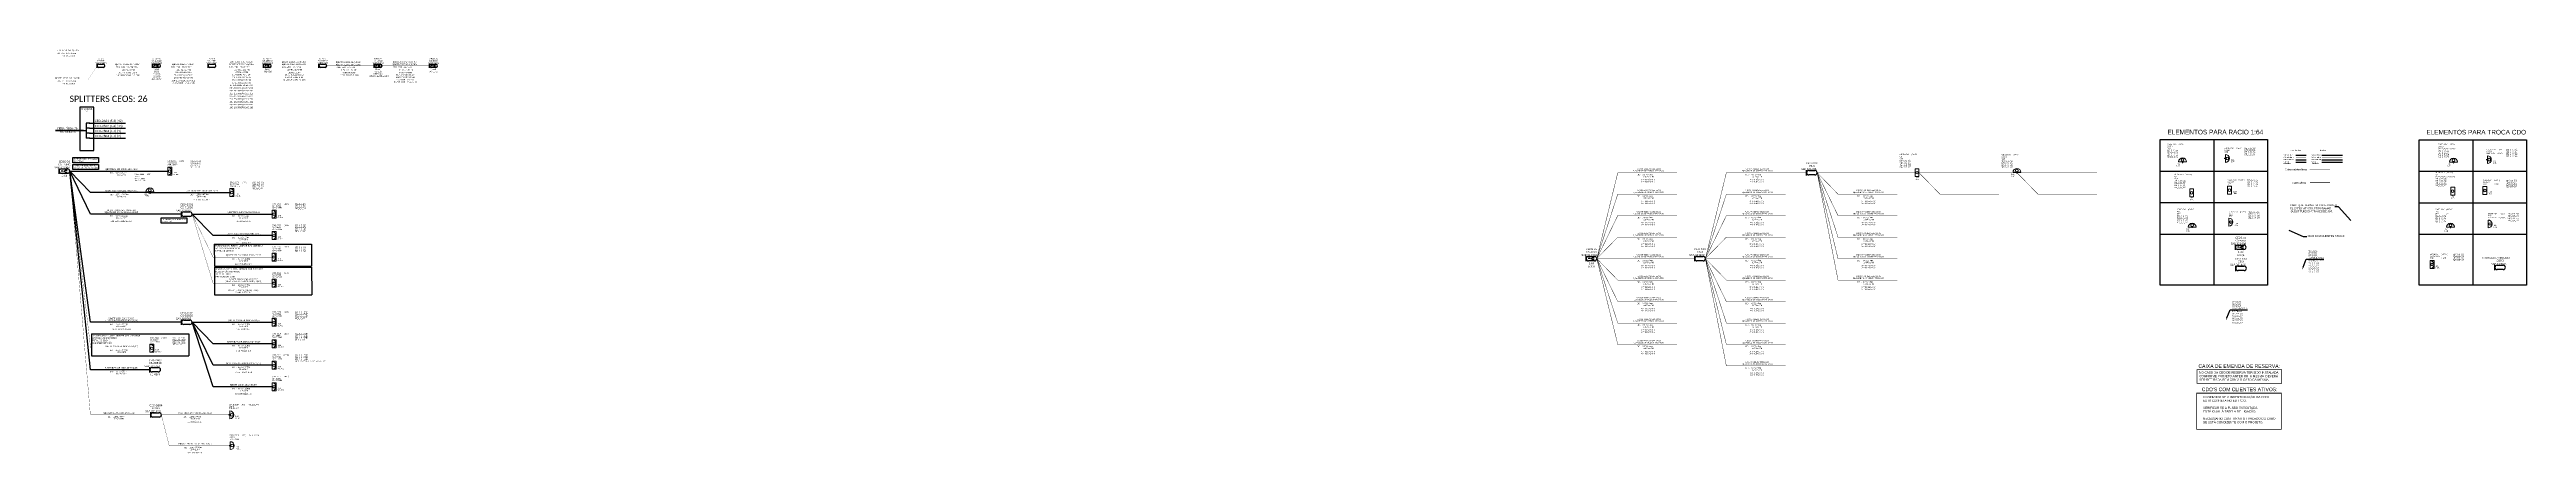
# Model space of a CAD drawing. Header units: millimetres. Extents: x 1115 to 3795, y 123 to 560.
import ezdxf
from ezdxf.enums import TextEntityAlignment as Align

# ---------------------------------------------------------------- set-up
doc = ezdxf.new("R2010")
doc.units = ezdxf.units.MM
doc.header["$LTSCALE"] = 0.1
doc.header["$MEASUREMENT"] = 0
for name, color, linetype, lineweight in [("20.0-LEGENDA DOS CDO'S", 1, 'Continuous', 0), ('20.1-CDO_INTERIOR', 1, 'Continuous', 0), ('20.2-CDO_POSTE', 1, 'Continuous', 5), ('40.1-ETIQUETAS', 1, 'Continuous', 20), ('Texto_Cabos', 1, 'Continuous', 20)]:
    doc.layers.add(name, color=color, linetype=linetype, lineweight=lineweight)
for name, color, linetype in [('20.3-CDO_CS', 1, 'Continuous'), ('20.3-CDO_FACHADA', 1, 'Continuous'), ('20.4-CEO', 1, 'Continuous'), ('20.4-CEOS', 1, 'Continuous'), ('20.5-CABO AÉREO', 1, 'Continuous'), ('20.5-CABO EM DUTO', 1, 'Continuous'), ('40.0-Reservas', 7, 'Continuous'), ('CAP a Instalar', 1, 'Continuous'), ('CD a instalar', 1, 'Continuous'), ('CEO', 1, 'Continuous'), ('CEOS', 1, 'Continuous'), ('EXISTENTE', 7, 'Continuous'), ('FOLHAS', 7, 'Continuous'), ('INTERV', 5, 'Continuous'), ('REMOVER', 3, 'Continuous')]:
    doc.layers.add(name, color=color, linetype=linetype)
doc.styles.add('ARIAL', font='arial.ttf')
doc.styles.add('siredit', font='verdana.ttf')
doc.styles.get("Standard").update_dxf_attribs({"font": 'arial.ttf'})
doc.styles.add('Style-font000', font='font000.shx')
doc.styles.add('TELEMAR-RJ', font='arial.ttf')
doc.linetypes.add('FENCELINE1', pattern='A,0.25,-0.1,[133,ltypeshp.shx,S=0.1,R=0,X=-0.1,Y=0],-0.1,1', length=1.45)
doc.dimstyles.get("Standard").update_dxf_attribs({"dimtxt": 0.18, "dimasz": 0.18, "dimexe": 0.18, "dimexo": 0.0625, "dimgap": 0.09, "dimtad": 0, "dimtih": 1, "dimtoh": 1, "dimdec": 4, "dimzin": 0, "dimdsep": 46, "dimtxsty": 'Standard', "dimcen": 0.09, "dimadec": 0, "dimazin": 0, "dimtfac": 1, "dimtdec": 4, "dimtofl": 0, "dimtmove": 0, "dimatfit": 3, "dimfxl": 0, "dimtolj": 1, "dimtzin": 0, "dimarcsym": 0})

# ---------------------------------------------------------------- blocks, each defined once
blk = doc.blocks.new('ceo')
at = {"layer": 'CEO', "color": 0}
for p, q in [((1.8, 1.8), (6.7, 1.8)), ((6.7, -1.8), (1.8, -1.8))]:
    blk.add_line(p, q, dxfattribs=at)
blk.add_lwpolyline([(0, -2.1), (0, 2.1)], dxfattribs=at)
for centre, start, end in [((1.8, 0), 90, 270), ((6.7, 0), 270, 90)]:
    blk.add_arc(centre, 1.77, start, end, dxfattribs=at)
for tag, height, style, p in [('LOCAL?', 1.5, 'Style-font000', (4.2, 5.4)), ('NOME?', 1.5, 'Style-font000', (4.2, 7.6)), ('TIPO?', 1.48, 'siredit', (4.2, 2.9))]:
    blk.add_attdef(tag, text='', height=height, dxfattribs=dict(at, style=style)).set_placement(p, align=Align.MIDDLE_CENTER)
at = {"layer": 'CEO', "color": 0, "style": 'siredit', "flags": 1}
for tag, height, p in [('ID', 0.887, (4.2, 9.1)), ('COORX', 0.739, (4.2, -1.8)), ('COORY', 0.739, (4.2, -1.8))]:
    blk.add_attdef(tag, text='', height=height, dxfattribs=at).set_placement(p, align=Align.MIDDLE_CENTER)
at = {"layer": 'CEO', "color": 0, "style": 'Style-font000', "flags": 1}
blk.add_attdef('FIBRAS_RESERVA', text='', height=1.5, dxfattribs=at).set_placement((4.2, -2.9), align=Align.TOP_CENTER)
blk = doc.blocks.new('Attributo_cabos')
at = {"layer": 'Texto_Cabos', "color": 0, "style": 'siredit'}
blk.add_text('FO /', height=1.5, dxfattribs=at).set_placement((1.5, -1.5), align=Align.MIDDLE_RIGHT)
for tag, p in [('N_CABOS_001', (-16.3, 0.9)), ('FUSÃO_001', (-1, -8.2))]:
    blk.add_attdef(tag, p, '', height=1.5, dxfattribs=at)
at = {"layer": 'Texto_Cabos', "color": 0, "style": 'siredit', "flags": 1}
for tag, p in [('N_CABOS_R_PRIMARIA', (-0.6, 4.5)), ('ID', (-0.6, 7.5)), ('S/CORTE_R_PRIMARIA', (-0.6, -10.5)), ('FUSÃO_R_PRIMARIA', (-0.6, -13.5)), ('T_CABOS', (-0.6, -19.5))]:
    blk.add_attdef(tag, text='', height=1.5, dxfattribs=at).set_placement(p, align=Align.MIDDLE_CENTER)
at = {"layer": 'Texto_Cabos', "color": 0, "style": 'siredit'}
blk.add_attdef('FIBRAS', text='', height=1.5, dxfattribs=at).set_placement((-4.3, -1.4), align=Align.MIDDLE_RIGHT)
at = {"layer": 'Texto_Cabos', "color": 0, "style": 'siredit', "flags": 1}
blk.add_attdef('S/CORTE', text='', height=1.5, dxfattribs=at).set_placement((-0.6, -16.5), align=Align.CENTER)
at = {"layer": 'Texto_Cabos', "color": 0, "style": 'siredit'}
blk.add_attdef('FA/FM', text='', height=1.5, dxfattribs=at).set_placement((-0.6, -4.5), align=Align.MIDDLE_CENTER)
blk.add_attdef('METROS', text='', height=1.5, dxfattribs=at).set_placement((2.1, -1.5), align=Align.MIDDLE_LEFT)
blk = doc.blocks.new('ceos')
at = {"layer": 'CEOS', "color": 0}
for p, q in [((1.8, 1.8), (6.7, 1.8)), ((6.7, -1.8), (1.8, -1.8))]:
    blk.add_line(p, q, dxfattribs=at)
for points in [[(0, -2.1), (0, 2.1)], [(2.9, 0), (1.7, 0)], [(4.8, 0.7), (6.3, 0.7)], [(4.8, -0.8), (6.3, -0.8)]]:
    blk.add_lwpolyline(points, dxfattribs=at)
blk.add_lwpolyline([(2.9, 0, 0, 2.18, 0), (4.9, 0, 2.18, 2.18, 0)], format="xyseb", dxfattribs=at)
for centre, start, end in [((1.8, 0), 90, 270), ((6.7, 0), 270, 90)]:
    blk.add_arc(centre, 1.77, start, end, dxfattribs=at)
for tag, height, style, p in [('LOCAL?', 1.5, 'Style-font000', (4.2, 5.4)), ('NOME?', 1.5, 'Style-font000', (4.2, 7.6)), ('TIPO?', 1.48, 'siredit', (4.2, 2.9))]:
    blk.add_attdef(tag, text='', height=height, dxfattribs=dict(at, style=style)).set_placement(p, align=Align.MIDDLE_CENTER)
at = {"layer": 'CEOS', "color": 0, "style": 'siredit', "flags": 1}
for tag, height, p in [('ID', 0.887, (4.2, 9.1)), ('COORX', 0.739, (4.2, -1.8)), ('COORY', 0.739, (4.2, -1.8))]:
    blk.add_attdef(tag, text='', height=height, dxfattribs=at).set_placement(p, align=Align.MIDDLE_CENTER)
at = {"layer": 'CEOS', "color": 0, "style": 'Style-font000'}
for tag, p in [('FIBRAS_FUSIONADAS', (4.2, -5.5)), ('RACIO_SPLITAGEM', (4.2, -2.9)), ('FIBRAS_RESERVA', (4.2, -7.7))]:
    blk.add_attdef(tag, text='', height=1.5, dxfattribs=at).set_placement(p, align=Align.TOP_CENTER)
blk = doc.blocks.new('ETIQUETA_RS5F')
at = {"layer": '40.1-ETIQUETAS', "color": 0, "style": 'siredit'}
blk.add_text('/', height=1.5, dxfattribs=at).set_placement((1.6, -2), align=Align.MIDDLE_RIGHT)
for tag, p in [('ETIQUETA_R_SECUNDARIA', (1.2, 2.1)), ('ETIQUETA_R_PRIMARIA', (1.2, 4.1)), ('F_ATIVAS/F_MORTAS', (1.1, -4.2))]:
    blk.add_attdef(tag, text='', height=1.5, dxfattribs=at).set_placement(p, align=Align.MIDDLE_CENTER)
for tag, p in [('TIPO_CABO', (-6.6, -2.1)), ('CAP_CABO', (0.4, -2.1))]:
    blk.add_attdef(tag, text='', height=1.5, dxfattribs=at).set_placement(p, align=Align.MIDDLE_RIGHT)
for tag, p in [('FUSÃO_1', (0.8, -8.4)), ('FUSÃO_2', (0.8, -10.6)), ('FUSÃO_3', (0.8, -12.9)), ('FUSÃO_4', (0.8, -15.1)), ('FUSÃO_5', (0.8, -17.2))]:
    blk.add_attdef(tag, text='', height=1.5, dxfattribs=at).set_placement(p, align=Align.CENTER)
blk.add_attdef('METROS', text='', height=1.5, dxfattribs=at).set_placement((2.1, -2), align=Align.MIDDLE_LEFT)
blk = doc.blocks.new('CEOS_UN_SC')
at = {"layer": '20.4-CEOS', "color": 0}
for p, q in [((-9.1, 2.4), (-2.4, 2.4)), ((-2.4, -2.4), (-9.1, -2.4))]:
    blk.add_line(p, q, dxfattribs=at)
for points in [[(-11.5, -2.9), (-11.5, 2.9)], [(-7.6, 0), (-9.2, 0)], [(-5, 0.9), (-2.9, 0.9)], [(-5, -1), (-2.9, -1)]]:
    blk.add_lwpolyline(points, dxfattribs=at)
blk.add_lwpolyline([(-7.6, 0, 0, 2.95, 0), (-4.8, 0, 2.95, 2.95, 0)], format="xyseb", dxfattribs=at)
for centre, start, end in [((-9.1, 0), 90, 270), ((-2.4, 0), 270, 90)]:
    blk.add_arc(centre, 2.39, start, end, dxfattribs=at)
at = {"layer": '20.4-CEOS', "color": 7, "style": 'siredit'}
for tag, height, p in [('TIPO?', 2, (-8.2, 3.9)), ('LOCAL?', 2.03, (-5.7, 7.3)), ('NOME?', 2.03, (-5.7, 10.3))]:
    blk.add_attdef(tag, text='', height=height, dxfattribs=at).set_placement(p, align=Align.MIDDLE_CENTER)
for tag, p in [('RACIO_SPLITAGEM', (-5.7, -4)), ('FIBRAS_RESERVA', (-5.7, -7.5))]:
    blk.add_attdef(tag, text='', height=2.03, dxfattribs=at).set_placement(p, align=Align.TOP_CENTER)
blk = doc.blocks.new('CEO_UN')
at = {"layer": '20.4-CEO', "color": 0}
for p, q in [((-9.1, 2.4), (-2.4, 2.4)), ((-2.4, -2.4), (-9.1, -2.4))]:
    blk.add_line(p, q, dxfattribs=at)
blk.add_lwpolyline([(-11.5, -2.9), (-11.5, 2.9)], dxfattribs=at)
for centre, start, end in [((-9.1, 0), 90, 270), ((-2.4, 0), 270, 90)]:
    blk.add_arc(centre, 2.39, start, end, dxfattribs=at)
at = {"layer": '20.4-CEO', "color": 7, "style": 'siredit'}
for tag, height, p in [('TIPO?', 2, (-9.1, 3.9)), ('LOCAL?', 2.03, (-5.7, 7.3)), ('NOME?', 2.03, (-5.7, 10.3))]:
    blk.add_attdef(tag, text='', height=height, dxfattribs=at).set_placement(p, align=Align.MIDDLE_CENTER)
blk.add_attdef('FIBRAS_RESERVA', text='', height=2.03, dxfattribs=at).set_placement((-5.7, -4), align=Align.TOP_CENTER)
blk = doc.blocks.new('PDO_PST')
at = {"color": 1}
blk.add_line((2.5, 0), (-2.5, 0), dxfattribs=at)
at = {"color": 1, "const_width": 0.5}
blk.add_lwpolyline([(-0.2, -0.5, 1), (0.2, -0.5, 1)], format="xyb", close=True, dxfattribs=at)
at = {"color": 1}
blk.add_circle((0, 1.2), 0.862, dxfattribs=at)
blk.add_arc((0, 0), 2.5, 0, 180, dxfattribs=at)
blk = doc.blocks.new('CDOE_POSTE 1')
at = {"layer": '20.2-CDO_POSTE', "color": 0, "linetype": 'Continuous', "xscale": 1.700328304346724, "yscale": 1.700328304346724, "zscale": 1.700328304346724, "rotation": 359.882008258618}
blk.add_blockref('PDO_PST', (0, 0.4), dxfattribs=at)
at = {"layer": "20.0-LEGENDA DOS CDO'S", "color": 0, "style": 'ARIAL'}
for tag, p in [('CDO_N', (-16.7, 12.7)), ('CORDOALHA', (-16.7, 10.3)), ('SAP', (-16.7, 8.1)), ('SPLITER_1', (-16.7, 6)), ('SPLITER_2', (-16.7, 4.3)), ('1:XX', (-6.5, -2.4)), ('UMS', (-6.5, -4.4))]:
    blk.add_attdef(tag, p, '', height=1.36, dxfattribs=at)
blk.add_attdef('FIBRAS_UTILIZADAS', text='', height=1.36, dxfattribs=at).set_placement((-1.2, 12.7), align=Align.CENTER)
blk = doc.blocks.new('CDOE_CS 1')
at = {"layer": '20.1-CDO_INTERIOR', "color": 0, "lineweight": 18}
blk.add_lwpolyline([(0, 4.2), (0, -4.3)], dxfattribs=at)
blk.add_lwpolyline([(4.2, -4.3), (4.2, 4.2), (0, 4.2), (0, -4.3)], close=True, dxfattribs=at)
blk.add_circle((2.1, 0), 1.36, dxfattribs=at)
at = {"layer": "20.0-LEGENDA DOS CDO'S", "color": 0, "style": 'ARIAL'}
for tag, p in [('CDO_N', (-16.7, 13.2)), ('CAIXA_SUBTERRANEA', (-16.7, 10.8)), ('SAP', (-16.7, 8.7)), ('SPLITER_1', (-16.7, 6.5)), ('SPLITER_2', (-16.7, 4.8)), ('1:XX', (0.2, -5.9)), ('UMS', (0.2, -8))]:
    blk.add_attdef(tag, p, '', height=1.36, dxfattribs=at)
blk.add_attdef('FIBRAS_UTILIZADAS', text='', height=1.36, dxfattribs=at).set_placement((-1.2, 13.2), align=Align.CENTER)
blk = doc.blocks.new('BLOCO RESERVAS')
at = {"color": 0, "style": 'ARIAL'}
blk.add_text('RESERVAS', height=1.35, dxfattribs=at).set_placement((0.2, 13.8), align=Align.TOP_LEFT)
at = {"layer": "20.0-LEGENDA DOS CDO'S", "color": 0, "style": 'ARIAL'}
for tag, p in [('1N_EDIFICIOS', (0.3, 23.1)), ('2N_EDIFICIOS', (0.3, 21.4)), ('3N_EDIFICIOS', (0.3, 19.7)), ('4N_EDIFICIOS', (0.3, 18))]:
    blk.add_attdef(tag, p, '', height=1.35, dxfattribs=at)
at = {"layer": '40.0-Reservas', "color": 0, "lineweight": 18, "style": 'ARIAL'}
blk.add_attdef('CABO', text='', height=1.35, dxfattribs=at).set_placement((0.2, 15.5), align=Align.BOTTOM_LEFT)
for tag, p in [('SPLITTERS_1', (0.2, 11.3)), ('SPLITTERS_2', (0.2, 9)), ('SPLITTERS_3', (0.2, 6.4)), ('SPLITTERS_4', (0.2, 4.1)), ('SPLITTERS_5', (0.2, 1.8)), ('TIPO', (11.2, 13.8))]:
    blk.add_attdef(tag, text='', height=1.35, dxfattribs=at).set_placement(p, align=Align.TOP_LEFT)
blk = doc.blocks.new('CDOE_FACHADA_1')
at = {"layer": '20.1-CDO_INTERIOR', "color": 0, "lineweight": 18}
for points in [[(-4.3, 0.8), (4.2, 0.8)], [(0, 0.8), (0, 0)]]:
    blk.add_lwpolyline(points, dxfattribs=at)
blk.add_circle((0, 3), 1.36, dxfattribs=at)
blk.add_arc((0, 0.8), 4.25, 0, 180, dxfattribs=at)
at = {"layer": "20.0-LEGENDA DOS CDO'S", "color": 0, "style": 'ARIAL'}
for tag, p in [('CDO_N', (-16.7, 13.7)), ('SAP', (-16.7, 9.2)), ('SPLITER_1', (-16.7, 7.1)), ('SPLITER_2', (-16.7, 5.4)), ('FACHADA', (-16.7, 11.3)), ('1:XX', (-6.5, -2)), ('UMS', (-6.5, -4))]:
    blk.add_attdef(tag, p, '', height=1.36, dxfattribs=at)
blk.add_attdef('FIBRAS_UTILIZADAS', text='', height=1.36, dxfattribs=at).set_placement((-1.2, 13.7), align=Align.CENTER)
blk = doc.blocks.new('CDOE_FACHADA_2')
at = {"layer": '20.1-CDO_INTERIOR', "color": 0, "lineweight": 18}
blk.add_lwpolyline([(0, 4.2), (0, -4.3)], dxfattribs=at)
blk.add_circle((2.1, 0), 1.36, dxfattribs=at)
blk.add_arc((0, 0), 4.25, 270, 90, dxfattribs=at)
at = {"layer": "20.0-LEGENDA DOS CDO'S", "color": 0, "style": 'ARIAL'}
for tag, p in [('CDO_N', (-0.1, 10.4)), ('SAP', (-0.1, 6.2)), ('FACHADA', (-0.1, 8.2)), ('SPLITER_1', (21.2, 10.4)), ('SPLITER_2', (21.2, 8.7)), ('1:XX', (5.9, -2.2)), ('UMS', (5.9, -4.2))]:
    blk.add_attdef(tag, p, '', height=1.36, dxfattribs=at)
blk.add_attdef('FIBRAS_UTILIZADAS', text='', height=1.36, dxfattribs=at).set_placement((15.4, 10.4), align=Align.CENTER)
blk = doc.blocks.new('CDOE_POSTE 2')
at = {"layer": '20.2-CDO_POSTE', "color": 0, "linetype": 'Continuous', "xscale": 1.700328304346724, "yscale": 1.700328304346724, "zscale": 1.700328304346724, "rotation": 269.882008258618}
blk.add_blockref('PDO_PST', (0.4, 0), dxfattribs=at)
at = {"layer": "20.0-LEGENDA DOS CDO'S", "color": 0, "style": 'ARIAL'}
for tag, p in [('CDO_N', (-0.5, 10.4)), ('CORDOALHA', (-0.5, 8.2)), ('SAP', (-0.5, 6.2)), ('SPLITER_1', (20.8, 10.4)), ('SPLITER_2', (20.8, 8.7)), ('1:XX', (6.4, -2.2)), ('UMS', (6.4, -4.2))]:
    blk.add_attdef(tag, p, '', height=1.36, dxfattribs=at)
blk.add_attdef('FIBRAS_UTILIZADAS', text='', height=1.36, dxfattribs=at).set_placement((14.9, 10.4), align=Align.CENTER)
blk = doc.blocks.new('CDOE_CS 2')
at = {"layer": '20.1-CDO_INTERIOR', "color": 0, "lineweight": 18}
blk.add_lwpolyline([(0, 4.2), (0, -4.2)], dxfattribs=at)
blk.add_lwpolyline([(4.2, -4.2), (4.2, 4.2), (0, 4.2), (0, -4.2)], close=True, dxfattribs=at)
blk.add_circle((2.1, 0), 1.36, dxfattribs=at)
at = {"layer": "20.0-LEGENDA DOS CDO'S", "color": 0, "style": 'ARIAL'}
for tag, p in [('CDO_N', (-0.1, 10.4)), ('CAIXA_SUBTERRANEA', (-0.1, 8.2)), ('SAP', (-0.1, 6.2)), ('SPLITER_1', (21.2, 10.4)), ('SPLITER_2', (21.2, 8.7)), ('1:XX', (5.9, -2.2)), ('UMS', (5.9, -4.2))]:
    blk.add_attdef(tag, p, '', height=1.36, dxfattribs=at)
blk.add_attdef('FIBRAS_UTILIZADAS', text='', height=1.36, dxfattribs=at).set_placement((15.3, 10.4), align=Align.CENTER)
blk = doc.blocks.new('CDOE_CS1_TROCA')
at = {"layer": '20.1-CDO_INTERIOR', "color": 0, "lineweight": 18}
blk.add_lwpolyline([(-2.1, 4.3), (-2.1, -4.3)], dxfattribs=at)
blk.add_lwpolyline([(2.1, -4.3), (2.1, 4.3), (-2.1, 4.3), (-2.1, -4.3)], close=True, dxfattribs=at)
blk.add_circle((0, 0), 1.36, dxfattribs=at)
at = {"layer": "20.0-LEGENDA DOS CDO'S", "color": 0, "style": 'ARIAL'}
for tag, p in [('CDO_N', (-18.8, 19.4)), ('CAIXA_SUBTERRANEA', (-18.8, 17)), ('SAP_ANTIGO', (-18.8, 14.9)), ('SPLITER_1', (-18.8, 12.8)), ('SPLITER_2', (-18.8, 11.1)), ('SPLITER_3', (-18.8, 9.2)), ('SPLITER_4', (-18.8, 7.5)), ('SPLITER_5', (-18.8, 5.7)), ('SAP_NOVO', (-6.1, 14.9)), ('1:XX', (-1.9, -5.9)), ('UMS', (-1.9, -8))]:
    blk.add_attdef(tag, p, '', height=1.36, dxfattribs=at)
blk.add_attdef('FIBRAS_UTILIZADAS', text='', height=1.36, dxfattribs=at).set_placement((-3.4, 19.4), align=Align.CENTER)
blk = doc.blocks.new('CDOE_FACHADA_1_TROCA')
at = {"layer": '20.1-CDO_INTERIOR', "color": 0, "lineweight": 18}
for points in [[(-4.3, -2.1), (4.3, -2.1)], [(0, -2.1), (0, -3)]]:
    blk.add_lwpolyline(points, dxfattribs=at)
blk.add_circle((0, 0), 1.36, dxfattribs=at)
blk.add_arc((0, -2.1), 4.25, 0, 180, dxfattribs=at)
at = {"layer": "20.0-LEGENDA DOS CDO'S", "color": 0, "style": 'ARIAL'}
for tag, p in [('CDO_N', (-16.7, 16.4)), ('SAP_ANTIGO', (-16.7, 11.9)), ('SPLITER_1', (-16.7, 9.7)), ('SPLITER_2', (-16.7, 8)), ('SPLITER_3', (-16.7, 6.4)), ('SPLITER_4', (-16.7, 4.8)), ('SPLITER_5', (-16.7, 3.1)), ('FACHADA', (-16.7, 14)), ('SAP_NOVO', (-4.8, 11.9)), ('1:XX', (-6.5, -5)), ('UMS', (-6.5, -7))]:
    blk.add_attdef(tag, p, '', height=1.36, dxfattribs=at)
blk.add_attdef('FIBRAS_UTILIZADAS', text='', height=1.36, dxfattribs=at).set_placement((-1.2, 16.4), align=Align.CENTER)
blk = doc.blocks.new('CDO_CS2_TROCA')
at = {"layer": '20.1-CDO_INTERIOR', "color": 0, "lineweight": 18}
blk.add_lwpolyline([(0, 4.3), (0, -4.3)], dxfattribs=at)
blk.add_lwpolyline([(4.3, -4.3), (4.3, 4.3), (0, 4.3), (0, -4.3)], close=True, dxfattribs=at)
blk.add_circle((2.1, 0), 1.36, dxfattribs=at)
at = {"layer": "20.0-LEGENDA DOS CDO'S", "color": 0, "style": 'ARIAL'}
for tag, p in [('CDO_N', (-0.1, 10.4)), ('CAIXA_SUBTERRANEA', (-0.1, 8.2)), ('SAP_225588', (12.2, 6.2)), ('SPLITER_1', (24.6, 10.4)), ('SPLITER_2', (24.6, 8.7)), ('SPLITER_3', (24.6, 6.8)), ('SPLITER_4', (24.6, 5)), ('SPLITER_5', (24.6, 3.1)), ('1:XX', (5.9, -2.2)), ('UMS', (5.9, -4.2))]:
    blk.add_attdef(tag, p, '', height=1.36, dxfattribs=at)
at = {"layer": "20.0-LEGENDA DOS CDO'S", "color": 3, "style": 'ARIAL'}
blk.add_attdef('SAP_269952', (-0.1, 6.2), '', height=1.36, dxfattribs=at)
at = {"layer": "20.0-LEGENDA DOS CDO'S", "color": 0, "style": 'ARIAL'}
blk.add_attdef('FIBRAS_UTILIZADAS', text='', height=1.36, dxfattribs=at).set_placement((15.3, 10.4), align=Align.CENTER)
blk = doc.blocks.new('CDO_INTERIOR_TROCA')
at = {"layer": '20.1-CDO_INTERIOR', "color": 0, "lineweight": 18}
blk.add_lwpolyline([(4.3, -4.3), (4.3, 4.3), (0, 4.3), (0, -4.3)], close=True, dxfattribs=at)
blk.add_circle((2.1, 0), 1.36, dxfattribs=at)
blk.add_arc((0, 0), 4.25, 270, 90, dxfattribs=at)
at = {"layer": "20.0-LEGENDA DOS CDO'S", "color": 0, "style": 'ARIAL'}
for tag, p in [('CDO_N', (-0.1, 10.4)), ('SURVEY', (-0.1, 8.2)), ('SAP_ANTIGO', (-0.1, 6.2)), ('/_SAP_NOVO', (12.4, 6.2)), ('SPLITER_1', (24.5, 10.4)), ('SPLITER_2', (24.5, 8.7)), ('SPLITER_3', (24.5, 7)), ('SPLITER_4', (24.5, 5.4)), ('SPLITER_5', (24.5, 3.8)), ('1:XX', (5.9, -2.2)), ('UMS', (5.9, -4.2))]:
    blk.add_attdef(tag, p, '', height=1.36, dxfattribs=at)
blk.add_attdef('FIBRAS_UTILIZADAS', text='', height=1.36, dxfattribs=at).set_placement((15.3, 10.4), align=Align.CENTER)

msp = doc.modelspace()

# ---------------------------------------------------------------- hatches: boundary and pattern name
at = {"linetype": 'Continuous'}
h = msp.add_hatch(color=256, dxfattribs=at)
h.dxf.hatch_style = 1
edge = h.paths.add_edge_path()
edge.add_arc((1224, 405.3), 0.875, 0, 360)

# ---------------------------------------------------------------- linework, layer by layer
at = {"color": 1, "linetype": 'Continuous', "lineweight": 60}
msp.add_line((1152.1, 472.4), (1121.7, 472.4), dxfattribs=at)
at = {"color": 7, "linetype": 'Continuous'}
for p, q in [((1152.1, 472.4), (1155.2, 472.4)), ((1155.2, 480.3), (1155.2, 464)), ((1158.5, 480.3), (1155.2, 480.3)), ((1158.5, 464), (1155.2, 464)), ((1158.5, 474.8), (1155.4, 474.8)), ((1158.5, 469.4), (1155.4, 469.4))]:
    msp.add_line(p, q, dxfattribs=at)
at = {"color": 10, "linetype": 'Continuous'}
for p, q in [((1158.3, 480.3), (1197.6, 480.3)), ((1158.5, 474.8), (1197.6, 474.8)), ((1158.5, 469.4), (1197.6, 469.4)), ((1158.5, 464), (1197.6, 464))]:
    msp.add_line(p, q, dxfattribs=at)
for p, q in [((3457.2, 462.5), (3457.2, 305.2)), ((3737.3, 462.4), (3737.3, 305.1)), ((3399.2, 428.5), (3515.2, 428.5)), ((3679.3, 428.4), (3795.4, 428.4)), ((3399.2, 394.4), (3515.2, 394.4)), ((3679.3, 394.3), (3795.4, 394.3)), ((3399.2, 360.4), (3515.2, 360.4)), ((3679.3, 360.3), (3795.4, 360.3))]:
    msp.add_line(p, q)
at = {"color": 7}
msp.add_lwpolyline([(1148.3, 450.8), (1163.4, 450.8), (1163.4, 497.7), (1148.3, 497.7)], close=True, dxfattribs=at)
for points in [[(3399.2, 462.5), (3515.2, 462.5), (3515.2, 305.2), (3399.2, 305.2)], [(3679.3, 462.4), (3795.4, 462.4), (3795.4, 305.1), (3679.3, 305.1)]]:
    msp.add_lwpolyline(points, close=True)
at = {"color": 3}
for points in [[(1140.7, 443.1), (1168.5, 443.1), (1168.5, 437.6), (1140.7, 437.6)], [(1140.7, 435.8), (1168.5, 435.8), (1168.5, 430.3), (1140.7, 430.3)], [(1236.3, 377.9), (1264, 377.9), (1264, 372.3), (1236.3, 372.3)]]:
    msp.add_lwpolyline(points, close=True, dxfattribs=at)
at = {"linetype": 'Continuous', "const_width": 0.2}
msp.add_lwpolyline([(1219.7, 406.1), (1228.2, 406)], dxfattribs=at)
at = {"linetype": 'Continuous'}
for points, const_width in [([(1228.2, 406, 1), (1219.7, 406.1, 1.515302)], 0.1), ([(1223.2, 409.3, -0.976722), (1224.8, 406.9, -1.009677), (1223.2, 409.3, 8.072307)], 0.1), ([(1228.2, 406, 5.684921), (1228.2, 406, -0.971673)], 0.4)]:
    msp.add_lwpolyline(points, format="xyb", dxfattribs=dict(at, const_width=const_width))
at = {"color": 3}
for points in [[(1293.7, 349.7), (1398.9, 349.7), (1399, 325.9)], [(1293.7, 349.7), (1293.8, 325.9)], [(1293.8, 325.9), (1399, 325.9)], [(1293.8, 324.6), (1399, 324.6), (1399.1, 294.9)], [(1293.8, 324.6), (1293.9, 294.9)], [(1293.9, 294.9), (1399.1, 294.9)], [(1160.8, 252.7), (1266, 252.7), (1266, 228.9)], [(1160.8, 252.7), (1160.8, 228.9)], [(1160.8, 228.9), (1266, 228.9)]]:
    msp.add_lwpolyline(points, dxfattribs=at)
at = {"color": 5, "const_width": 0.778}
msp.add_lwpolyline([(3438.5, 188.5), (3530.2, 188.5), (3530.2, 149.3), (3438.5, 149.3)], close=True, dxfattribs=at)
at = {"color": 3, "const_width": 0.778}
msp.add_lwpolyline([(3438.8, 213.9), (3530.6, 213.9), (3530.6, 199), (3438.8, 199)], close=True, dxfattribs=at)
at = {"linetype": 'Continuous'}
msp.add_circle((1224, 405.3), 0.875, dxfattribs=at)
at = {"layer": '20.5-CABO AÉREO', "linetype": 'FENCELINE1', "ltscale": 50, "const_width": 0.4}
msp.add_lwpolyline([(3561.3, 416), (3582.8, 416)], dxfattribs=at)
at = {"layer": '20.5-CABO EM DUTO', "linetype": 'ByBlock', "const_width": 0.4}
for points in [[(3560.7, 430.2), (3582.8, 430.2)], [(2929.7, 426.8), (3016.4, 426.8)], [(3027.9, 426.8), (3027.9, 426.8), (3133.9, 426.8)], [(3138.1, 426.8), (3138.1, 426.8), (3244.1, 426.8)], [(3244.1, 426.8), (3330.8, 426.8)], [(2993.7, 357.1), (2929.7, 357.1), (2907, 333.9)], [(2789.5, 333.9), (2789.5, 333.9), (2895.5, 333.9)], [(2907, 333.9), (2993.7, 333.9)]]:
    msp.add_lwpolyline(points, dxfattribs=at)
at = {"layer": '20.5-CABO EM DUTO', "linetype": 'ByBlock', "ltscale": 0.12, "const_width": 0.4}
for points in [[(2876.2, 426.8), (2812.2, 426.8), (2812.2, 426.8), (2789.5, 333.9)], [(2929.7, 426.8), (2929.7, 426.8), (2929.7, 426.8), (2907, 333.9)], [(3114.6, 333.9), (3050.5, 333.9), (3050.5, 333.9), (3027.9, 426.8)], [(3114.6, 310.7), (3050.5, 310.7), (3050.5, 310.7), (3027.9, 426.8)], [(2876.2, 241.1), (2812.2, 241.1), (2812.2, 241.1), (2789.5, 333.9)], [(2993.7, 241.1), (2929.7, 241.1), (2929.7, 241.1), (2907, 333.9)], [(2993.7, 217.9), (2929.7, 217.9), (2929.7, 217.9), (2907, 333.9)]]:
    msp.add_lwpolyline(points, dxfattribs=at)
at = {"layer": '20.5-CABO EM DUTO', "linetype": 'ByBlock'}
for points in [[(2876.2, 403.6, 0.4, 0.4, 0), (2812.2, 403.6, 0.4, 0.4, 0), (2789.5, 333.9, 0, 0, 0)], [(2993.7, 403.6, 0.4, 0.4, 0), (2929.7, 403.6, 0.4, 0.4, 0), (2907, 333.9, 0, 0, 0)], [(3114.5, 403.6, 0.4, 0.4, 0), (3050.5, 403.6, 0.4, 0.4, 0), (3027.9, 426.8, 0, 0, 0)], [(3114.6, 380.4, 0.4, 0.4, 0), (3050.5, 380.4, 0.4, 0.4, 0), (3050.5, 380.4, 0.4, 0.4, 0), (3027.9, 426.8, 0, 0, 0)], [(3114.5, 357.1, 0.4, 0.4, 0), (3050.5, 357.1, 0.4, 0.4, 0), (3027.9, 426.8, 0, 0, 0)], [(3224.8, 403.6, 0.4, 0.4, 0), (3160.8, 403.6, 0.4, 0.4, 0), (3138.1, 426.8, 0, 0, 0)], [(3330.8, 403.6, 0.4, 0.4, 0), (3266.8, 403.6, 0.4, 0.4, 0), (3244.1, 426.8, 0, 0, 0)], [(2876.2, 380.4, 0.4, 0.4, 0), (2812.2, 380.4, 0.4, 0.4, 0), (2812.2, 380.4, 0.4, 0.4, 0), (2789.5, 333.9, 0, 0, 0)], [(2993.7, 380.4, 0.4, 0.4, 0), (2929.7, 380.4, 0.4, 0.4, 0), (2929.7, 380.4, 0.4, 0.4, 0), (2907, 333.9, 0, 0, 0)], [(2876.2, 357.1, 0.4, 0.4, 0), (2812.2, 357.1, 0.4, 0.4, 0), (2789.5, 333.9, 0, 0, 0)], [(2876.2, 310.7, 0.4, 0.4, 0), (2812.2, 310.7, 0.4, 0.4, 0), (2789.5, 333.9, 0, 0, 0)], [(2876.2, 287.5, 0.4, 0.4, 0), (2812.2, 287.5, 0.4, 0.4, 0), (2812.2, 287.5, 0.4, 0.4, 0), (2789.5, 333.9, 0, 0, 0)], [(2876.2, 264.3, 0.4, 0.4, 0), (2812.2, 264.3, 0.4, 0.4, 0), (2789.5, 333.9, 0, 0, 0)], [(2993.7, 310.7, 0.4, 0.4, 0), (2929.7, 310.7, 0.4, 0.4, 0), (2907, 333.9, 0, 0, 0)], [(2993.7, 287.5, 0.4, 0.4, 0), (2929.7, 287.5, 0.4, 0.4, 0), (2929.7, 287.5, 0.4, 0.4, 0), (2907, 333.9, 0, 0, 0)], [(2993.7, 264.3, 0.4, 0.4, 0), (2929.7, 264.3, 0.4, 0.4, 0), (2907, 333.9, 0, 0, 0)]]:
    msp.add_lwpolyline(points, format="xyseb", dxfattribs=at)
at = {"layer": '40.0-Reservas'}
for points in [[(3553.8, 324.8), (3557.2, 333.3), (3576.1, 333.3)], [(3471.3, 270), (3474.8, 278.5), (3493.7, 278.5)]]:
    msp.add_lwpolyline(points, dxfattribs=at)
for points in [[(3554.3, 324.6), (3553.3, 325), (3552.6, 321.9)], [(3471.8, 269.8), (3470.8, 270.2), (3470.1, 267)]]:
    msp.add_solid(points, dxfattribs=at)
at = {"layer": 'CAP a Instalar', "color": 8, "linetype": 'FENCELINE1', "ltscale": 50, "const_width": 0.4}
msp.add_lwpolyline([(3574.1, 443.5), (3596.3, 443.5)], dxfattribs=at)
at = {"layer": 'CAP a Instalar', "ltscale": 50, "const_width": 0.25}
for points in [[(1224, 237), (1159.9, 237), (1159.9, 237), (1137.3, 428.5)], [(1224.9, 165), (1159.6, 165), (1137.3, 428.5)], [(1356.3, 335.6), (1292.3, 335.6), (1292.3, 335.6), (1269.7, 382)], [(1356.3, 307.3), (1292.3, 307.3), (1269.7, 382)]]:
    msp.add_lwpolyline(points, dxfattribs=at)
at = {"layer": 'CAP a Instalar', "linetype": 'FENCELINE1', "ltscale": 50, "const_width": 0.25}
for points in [[(1310, 165), (1236.4, 165), (1236.4, 165)], [(1310.6, 131.8), (1244.9, 131.8), (1236.4, 165)]]:
    msp.add_lwpolyline(points, dxfattribs=at)
at = {"layer": 'CD a instalar', "color": 0, "linetype": 'ByBlock', "const_width": 0.02}
for points in [[(1166.9, 542.4), (1156.9, 557.4), (1115.4, 557.4)], [(1166.9, 542.4), (1156.9, 527.4), (1115.4, 527.4)], [(1175.4, 542.4), (1226.9, 542.4)], [(1235.4, 542.4), (1286.9, 542.4)], [(1295.4, 542.4), (1300.4, 542.4), (1346.9, 542.4)], [(1355.4, 542.4), (1406.9, 542.4)], [(1415.4, 542.3), (1466.7, 542.3)], [(1475.2, 542.3), (1526.7, 542.3)]]:
    msp.add_lwpolyline(points, dxfattribs=at)
at = {"layer": 'CD a instalar', "color": 8, "linetype": 'ByBlock', "const_width": 0.4}
msp.add_lwpolyline([(3546, 443.5), (3557, 443.5)], dxfattribs=at)
at = {"layer": 'CEOS', "color": 0}
for p, q in [((1228.7, 544.1), (1233.7, 544.1)), ((1233.7, 540.6), (1228.7, 540.6))]:
    msp.add_line(p, q, dxfattribs=at)
for points in [[(1226.9, 540.2), (1226.9, 544.5)], [(1229.8, 542.4), (1228.6, 542.4)], [(1231.8, 543.1), (1233.3, 543.1)], [(1231.8, 541.6), (1233.3, 541.6)]]:
    msp.add_lwpolyline(points, dxfattribs=at)
msp.add_lwpolyline([(1229.8, 542.4, 0, 2.18, 0), (1231.9, 542.4, 2.18, 2.18, 0)], format="xyseb", dxfattribs=at)
for centre, start, end in [((1228.7, 542.4), 90, 270), ((1233.7, 542.4), 270, 90)]:
    msp.add_arc(centre, 1.77, start, end, dxfattribs=at)
at = {"layer": 'EXISTENTE', "ltscale": 50}
for points in [[(3546, 445.8), (3557, 445.8)], [(1356.3, 195.4), (1292.3, 195.4), (1269.7, 265.1)]]:
    msp.add_lwpolyline(points, dxfattribs=at)
at = {"layer": 'EXISTENTE', "linetype": 'FENCELINE1', "ltscale": 50}
for points in [[(3574.1, 445.8), (3596.3, 445.8)], [(1224, 405.3), (1159.9, 405.3), (1137.3, 428.5)]]:
    msp.add_lwpolyline(points, dxfattribs=at)
at = {"layer": 'EXISTENTE', "color": 7, "ltscale": 50}
for points in [[(1137.3, 428.5), (1137.3, 428.5), (1243.3, 428.5)], [(1258.2, 265.1), (1159.9, 265.1), (1137.3, 428.5)], [(1224, 405.3), (1310.6, 405.3)], [(1356.3, 358.8), (1292.3, 358.8), (1269.7, 382)], [(1269.7, 382), (1356.3, 382)], [(1356.3, 241.9), (1292.3, 241.9), (1269.7, 265.1)], [(1356.3, 218.6), (1292.3, 218.6), (1292.3, 218.6), (1269.7, 265.1)], [(1269.7, 265.1), (1356.3, 265.1)]]:
    msp.add_lwpolyline(points, dxfattribs=at)
at = {"layer": 'INTERV', "ltscale": 50}
for points in [[(3545.9, 438.2), (3556.9, 438.2)], [(1258.2, 382), (1159.9, 382), (1159.9, 382), (1137.3, 428.5)]]:
    msp.add_lwpolyline(points, dxfattribs=at)
at = {"layer": 'INTERV', "linetype": 'FENCELINE1', "ltscale": 50}
msp.add_lwpolyline([(3574, 438.2), (3596.2, 438.2)], dxfattribs=at)
at = {"layer": 'REMOVER', "ltscale": 50}
msp.add_lwpolyline([(3545.9, 440.8), (3556.9, 440.8)], dxfattribs=at)
at = {"layer": 'REMOVER', "linetype": 'FENCELINE1', "ltscale": 50}
msp.add_lwpolyline([(3574, 440.8), (3596.2, 440.8)], dxfattribs=at)
at = {"layer": 'REMOVER', "color": 0, "ltscale": 50}
msp.add_lwpolyline([(1224, 213.8), (1159.9, 213.8), (1137.3, 428.5)], dxfattribs=at)

# ---------------------------------------------------------------- block references
at = {"color": 7}
ref = msp.add_blockref('CDO_INTERIOR_TROCA', (1243.3, 428.5), dxfattribs=at)
ref.add_attrib('CDO_N', 'CDOI-2601', (1243.2, 438.8), dxfattribs={"layer": "20.0-LEGENDA DOS CDO'S", "color": 0, "height": 1.36, "style": 'ARIAL'})
ref.add_attrib('FIBRAS_UTILIZADAS', '(12/5)', dxfattribs={"layer": "20.0-LEGENDA DOS CDO'S", "color": 0, "height": 1.36, "style": 'ARIAL'}).set_placement((1258.6, 438.8), align=Align.CENTER)
ref.add_attrib('SURVEY', 'SV-R56533', (1243.2, 436.7), dxfattribs={"layer": "20.0-LEGENDA DOS CDO'S", "color": 0, "height": 1.36, "style": 'ARIAL'})
ref.add_attrib('SAP_ANTIGO', 'SAP 319905', (1243.2, 434.7), dxfattribs={"layer": "20.0-LEGENDA DOS CDO'S", "color": 7, "height": 1.36, "style": 'ARIAL'})
ref.add_attrib('1:XX', '1:64', (1249.2, 426.3), dxfattribs={"layer": "20.0-LEGENDA DOS CDO'S", "color": 0, "height": 1.36, "style": 'ARIAL'})
ref.add_attrib('UMS', '9 UMs', (1249.2, 424.2), dxfattribs={"layer": "20.0-LEGENDA DOS CDO'S", "color": 0, "height": 1.36, "style": 'ARIAL'})
ref.add_attrib('SPLITER_1', 'S32_1_O_1/2', (1267.8, 438.8), dxfattribs={"layer": "20.0-LEGENDA DOS CDO'S", "color": 0, "height": 1.36, "style": 'ARIAL'})
ref.add_attrib('SPLITER_2', 'S32_2_O_1/1', (1267.8, 437.1), dxfattribs={"layer": "20.0-LEGENDA DOS CDO'S", "color": 0, "height": 1.36, "style": 'ARIAL'})
ref.add_attrib('SPLITER_3', 'S32_3_O_1/1', (1267.8, 435.5), dxfattribs={"layer": "20.0-LEGENDA DOS CDO'S", "color": 0, "height": 1.36, "style": 'ARIAL'})
ref.add_attrib('SPLITER_4', 'S32_4_O_1/1', (1267.8, 433.9), dxfattribs={"layer": "20.0-LEGENDA DOS CDO'S", "color": 0, "height": 1.36, "style": 'ARIAL'})
ref.add_attrib('SPLITER_5', 'S8_1_O_1/1   ', (1267.8, 432.2), dxfattribs={"layer": "20.0-LEGENDA DOS CDO'S", "color": 0, "height": 1.36, "style": 'ARIAL'})
ref = msp.add_blockref('CDO_INTERIOR_TROCA', (1310.6, 405.3), dxfattribs=at)
ref.add_attrib('CDO_N', 'CDOI-2604', (1310.6, 415.6), dxfattribs={"layer": "20.0-LEGENDA DOS CDO'S", "color": 0, "height": 1.36, "style": 'ARIAL'})
ref.add_attrib('FIBRAS_UTILIZADAS', '(12/4)', dxfattribs={"layer": "20.0-LEGENDA DOS CDO'S", "color": 0, "height": 1.36, "style": 'ARIAL'}).set_placement((1326, 415.6), align=Align.CENTER)
ref.add_attrib('SURVEY', 'SV-R20563', (1310.6, 413.5), dxfattribs={"layer": "20.0-LEGENDA DOS CDO'S", "color": 0, "height": 1.36, "style": 'ARIAL'})
ref.add_attrib('SAP_ANTIGO', 'SAP 319905', (1310.6, 411.5), dxfattribs={"layer": "20.0-LEGENDA DOS CDO'S", "color": 7, "height": 1.36, "style": 'ARIAL'})
ref.add_attrib('1:XX', '1:64', (1316.6, 403), dxfattribs={"layer": "20.0-LEGENDA DOS CDO'S", "color": 0, "height": 1.36, "style": 'ARIAL'})
ref.add_attrib('UMS', '8 UMs', (1316.6, 401), dxfattribs={"layer": "20.0-LEGENDA DOS CDO'S", "color": 0, "height": 1.36, "style": 'ARIAL'})
ref.add_attrib('SPLITER_1', 'S32_1_O_3/3', (1335.1, 415.6), dxfattribs={"layer": "20.0-LEGENDA DOS CDO'S", "color": 0, "height": 1.36, "style": 'ARIAL'})
ref.add_attrib('SPLITER_2', 'S32_2_O_3/3', (1335.1, 413.9), dxfattribs={"layer": "20.0-LEGENDA DOS CDO'S", "color": 0, "height": 1.36, "style": 'ARIAL'})
ref.add_attrib('SPLITER_3', 'S32_3_O_2/2', (1335.1, 412.3), dxfattribs={"layer": "20.0-LEGENDA DOS CDO'S", "color": 0, "height": 1.36, "style": 'ARIAL'})
ref.add_attrib('SPLITER_4', 'S32_4_O_2/2', (1335.1, 410.6), dxfattribs={"layer": "20.0-LEGENDA DOS CDO'S", "color": 0, "height": 1.36, "style": 'ARIAL'})
ref.add_attrib('SPLITER_5', 'S8_1_O_2/2   ', (1335.1, 409), dxfattribs={"layer": "20.0-LEGENDA DOS CDO'S", "color": 0, "height": 1.36, "style": 'ARIAL'})
at = {"color": 1}
ref = msp.add_blockref('CDOE_CS1_TROCA', (3715.6, 406.8), dxfattribs=at)
ref.add_attrib('CDO_N', 'CDOE-XXX', (3696.8, 426.3), dxfattribs={"layer": "20.0-LEGENDA DOS CDO'S", "color": 0, "height": 1.36, "style": 'ARIAL'})
ref.add_attrib('FIBRAS_UTILIZADAS', '(XX/YY)', dxfattribs={"layer": "20.0-LEGENDA DOS CDO'S", "color": 0, "height": 1.36, "style": 'ARIAL'}).set_placement((3712.2, 426.3), align=Align.CENTER)
ref.add_attrib('CAIXA_SUBTERRANEA', 'CS-', (3696.8, 423.8), dxfattribs={"layer": "20.0-LEGENDA DOS CDO'S", "color": 0, "height": 1.36, "style": 'ARIAL'})
ref.add_attrib('SAP_ANTIGO', 'SAP XXXXXX', (3696.8, 421.7), dxfattribs={"layer": "20.0-LEGENDA DOS CDO'S", "color": 3, "height": 1.36, "style": 'ARIAL'})
ref.add_attrib('SAP_NOVO', '/ XXXXXX', (3709.5, 421.7), dxfattribs={"layer": "20.0-LEGENDA DOS CDO'S", "color": 0, "height": 1.36, "style": 'ARIAL'})
ref.add_attrib('1:XX', '1:64', (3713.6, 400.9), dxfattribs={"layer": "20.0-LEGENDA DOS CDO'S", "color": 0, "height": 1.36, "style": 'ARIAL'})
ref.add_attrib('UMS', 'UMs', (3713.6, 398.9), dxfattribs={"layer": "20.0-LEGENDA DOS CDO'S", "color": 0, "height": 1.36, "style": 'ARIAL'})
ref.add_attrib('SPLITER_1', 'SW_X_O_Y/Z', (3696.8, 419.6), dxfattribs={"layer": "20.0-LEGENDA DOS CDO'S", "color": 0, "height": 1.36, "style": 'ARIAL'})
ref.add_attrib('SPLITER_2', 'SW_X_O_Y/Z', (3696.8, 417.9), dxfattribs={"layer": "20.0-LEGENDA DOS CDO'S", "color": 0, "height": 1.36, "style": 'ARIAL'})
ref.add_attrib('SPLITER_3', 'SW_X_O_Y/Z', (3696.8, 416), dxfattribs={"layer": "20.0-LEGENDA DOS CDO'S", "color": 0, "height": 1.36, "style": 'ARIAL'})
ref.add_attrib('SPLITER_4', 'SW_X_O_Y/Z', (3696.8, 414.3), dxfattribs={"layer": "20.0-LEGENDA DOS CDO'S", "color": 0, "height": 1.36, "style": 'ARIAL'})
ref.add_attrib('SPLITER_5', 'SW_X_O_Y/Z', (3696.8, 412.6), dxfattribs={"layer": "20.0-LEGENDA DOS CDO'S", "color": 0, "height": 1.36, "style": 'ARIAL'})
for name, p, values in [('CDO_CS2_TROCA', (3748.3, 407.5), {'CDO_N': 'CDOEXXX', 'FIBRAS_UTILIZADAS': '(XX/YY)', 'CAIXA_SUBTERRANEA': 'CS-XXX', 'SAP_269952': 'SAP', 'SAP_225588': '/ SAP', '1:XX': '1:64', 'UMS': 'UMs', 'SPLITER_1': 'SW_X_O_Y/Z', 'SPLITER_2': 'SW_X_O_Y/Z', 'SPLITER_3': 'SW_X_O_Y/Z', 'SPLITER_4': 'SW_X_O_Y/Z', 'SPLITER_5': 'SW_X_O_Y/Z'}), ('BLOCO RESERVAS', (3559.3, 318.5), {'CABO': '01XX01CEOS-XFX', 'TIPO': '---------', 'SPLITTERS_1': 'SX_X_O_X/X', 'SPLITTERS_2': 'SX_X_O_X/X', 'SPLITTERS_4': 'SX_X_O_X/X', 'SPLITTERS_3': 'SX_X_O_X/X', 'SPLITTERS_5': 'SX_X_O_X/X', '1N_EDIFICIOS': 'SV-XXXXX', '2N_EDIFICIOS': 'SV-XXXXX', '3N_EDIFICIOS': 'SV-XXXXX', '4N_EDIFICIOS': 'SV-XXXXX'})]:
    msp.add_blockref(name, p, dxfattribs=at).add_auto_attribs(values)
at = {"color": 7}
ref = msp.add_blockref('CDO_INTERIOR_TROCA', (1356.3, 382), dxfattribs=at)
ref.add_attrib('CDO_N', 'CDOI-2605', (1356.3, 392.4), dxfattribs={"layer": "20.0-LEGENDA DOS CDO'S", "color": 0, "height": 1.36, "style": 'ARIAL'})
ref.add_attrib('FIBRAS_UTILIZADAS', '(12/6)', dxfattribs={"layer": "20.0-LEGENDA DOS CDO'S", "color": 0, "height": 1.36, "style": 'ARIAL'}).set_placement((1371.7, 392.4), align=Align.CENTER)
ref.add_attrib('SURVEY', 'SV-R27389', (1356.3, 390.2), dxfattribs={"layer": "20.0-LEGENDA DOS CDO'S", "color": 0, "height": 1.36, "style": 'ARIAL'})
ref.add_attrib('SAP_ANTIGO', 'SAP 319905', (1356.3, 388.3), dxfattribs={"layer": "20.0-LEGENDA DOS CDO'S", "color": 7, "height": 1.36, "style": 'ARIAL'})
ref.add_attrib('1:XX', '1:64', (1362.3, 379.8), dxfattribs={"layer": "20.0-LEGENDA DOS CDO'S", "color": 0, "height": 1.36, "style": 'ARIAL'})
ref.add_attrib('UMS', '6 UMs', (1362.3, 377.8), dxfattribs={"layer": "20.0-LEGENDA DOS CDO'S", "color": 0, "height": 1.36, "style": 'ARIAL'})
ref.add_attrib('SPLITER_1', 'S32_1_O_4/4', (1380.8, 392.4), dxfattribs={"layer": "20.0-LEGENDA DOS CDO'S", "color": 0, "height": 1.36, "style": 'ARIAL'})
ref.add_attrib('SPLITER_2', 'S32_2_O_4/4', (1380.8, 390.7), dxfattribs={"layer": "20.0-LEGENDA DOS CDO'S", "color": 0, "height": 1.36, "style": 'ARIAL'})
ref.add_attrib('SPLITER_3', 'S32_3_O_3/4', (1380.8, 389.1), dxfattribs={"layer": "20.0-LEGENDA DOS CDO'S", "color": 0, "height": 1.36, "style": 'ARIAL'})
ref.add_attrib('SPLITER_4', 'S32_4_O_3/4', (1380.8, 387.4), dxfattribs={"layer": "20.0-LEGENDA DOS CDO'S", "color": 0, "height": 1.36, "style": 'ARIAL'})
at = {"color": 1}
ref = msp.add_blockref('CDOE_FACHADA_1_TROCA', (3713.2, 370), dxfattribs=at)
ref.add_attrib('CDO_N', 'CDOE-XXX', (3696.6, 386.4), dxfattribs={"layer": "20.0-LEGENDA DOS CDO'S", "color": 0, "height": 1.36, "style": 'ARIAL'})
ref.add_attrib('FIBRAS_UTILIZADAS', '(XX/YY)', dxfattribs={"layer": "20.0-LEGENDA DOS CDO'S", "color": 0, "height": 1.36, "style": 'ARIAL'}).set_placement((3712, 386.4), align=Align.CENTER)
ref.add_attrib('FACHADA', 'FAC', (3696.6, 384), dxfattribs={"layer": "20.0-LEGENDA DOS CDO'S", "color": 0, "height": 1.36, "style": 'ARIAL'})
ref.add_attrib('SAP_ANTIGO', 'SAP ', (3696.6, 381.9), dxfattribs={"layer": "20.0-LEGENDA DOS CDO'S", "color": 3, "height": 1.36, "style": 'ARIAL'})
ref.add_attrib('SAP_NOVO', 'SAP', (3708.4, 381.9), dxfattribs={"layer": "20.0-LEGENDA DOS CDO'S", "color": 0, "height": 1.36, "style": 'ARIAL'})
ref.add_attrib('1:XX', '1:64', (3706.8, 365.1), dxfattribs={"layer": "20.0-LEGENDA DOS CDO'S", "color": 0, "height": 1.36, "style": 'ARIAL'})
ref.add_attrib('UMS', 'UMs', (3706.8, 363), dxfattribs={"layer": "20.0-LEGENDA DOS CDO'S", "color": 0, "height": 1.36, "style": 'ARIAL'})
ref.add_attrib('SPLITER_1', 'SW_X_O_Y/Z', (3696.6, 379.8), dxfattribs={"layer": "20.0-LEGENDA DOS CDO'S", "color": 0, "height": 1.36, "style": 'ARIAL'})
ref.add_attrib('SPLITER_2', 'SW_X_O_Y/Z', (3696.6, 378.1), dxfattribs={"layer": "20.0-LEGENDA DOS CDO'S", "color": 0, "height": 1.36, "style": 'ARIAL'})
ref.add_attrib('SPLITER_3', 'SW_X_O_Y/Z', (3696.6, 376.4), dxfattribs={"layer": "20.0-LEGENDA DOS CDO'S", "color": 0, "height": 1.36, "style": 'ARIAL'})
ref.add_attrib('SPLITER_4', 'SW_X_O_Y/Z', (3696.6, 374.8), dxfattribs={"layer": "20.0-LEGENDA DOS CDO'S", "color": 0, "height": 1.36, "style": 'ARIAL'})
ref.add_attrib('SPLITER_5', 'SW_X_O_Y/Z', (3696.6, 373.1), dxfattribs={"layer": "20.0-LEGENDA DOS CDO'S", "color": 0, "height": 1.36, "style": 'ARIAL'})
at = {"color": 7}
ref = msp.add_blockref('CDO_INTERIOR_TROCA', (1356.3, 358.8), dxfattribs=at)
ref.add_attrib('CDO_N', 'CDOI-2606', (1356.3, 369.2), dxfattribs={"layer": "20.0-LEGENDA DOS CDO'S", "color": 0, "height": 1.36, "style": 'ARIAL'})
ref.add_attrib('FIBRAS_UTILIZADAS', '(12/4)', dxfattribs={"layer": "20.0-LEGENDA DOS CDO'S", "color": 0, "height": 1.36, "style": 'ARIAL'}).set_placement((1371.7, 369.2), align=Align.CENTER)
ref.add_attrib('SURVEY', 'SV-R38486', (1356.3, 367), dxfattribs={"layer": "20.0-LEGENDA DOS CDO'S", "color": 0, "height": 1.36, "style": 'ARIAL'})
ref.add_attrib('SAP_ANTIGO', 'SAP 319905', (1356.3, 365), dxfattribs={"layer": "20.0-LEGENDA DOS CDO'S", "color": 7, "height": 1.36, "style": 'ARIAL'})
ref.add_attrib('1:XX', '1:64', (1362.3, 356.6), dxfattribs={"layer": "20.0-LEGENDA DOS CDO'S", "color": 0, "height": 1.36, "style": 'ARIAL'})
ref.add_attrib('UMS', '8 UMs', (1362.3, 354.6), dxfattribs={"layer": "20.0-LEGENDA DOS CDO'S", "color": 0, "height": 1.36, "style": 'ARIAL'})
ref.add_attrib('SPLITER_1', 'S32_1_O_5/5', (1380.8, 369.2), dxfattribs={"layer": "20.0-LEGENDA DOS CDO'S", "color": 0, "height": 1.36, "style": 'ARIAL'})
ref.add_attrib('SPLITER_2', 'S32_2_O_5/5', (1380.8, 367.5), dxfattribs={"layer": "20.0-LEGENDA DOS CDO'S", "color": 0, "height": 1.36, "style": 'ARIAL'})
ref.add_attrib('SPLITER_3', 'S32_3_O_5/5', (1380.8, 365.9), dxfattribs={"layer": "20.0-LEGENDA DOS CDO'S", "color": 0, "height": 1.36, "style": 'ARIAL'})
ref.add_attrib('SPLITER_4', 'S32_4_O_5/5', (1380.8, 364.2), dxfattribs={"layer": "20.0-LEGENDA DOS CDO'S", "color": 0, "height": 1.36, "style": 'ARIAL'})
ref.add_attrib('SPLITER_5', 'S8_1_O_3/3   ', (1380.8, 362.6), dxfattribs={"layer": "20.0-LEGENDA DOS CDO'S", "color": 0, "height": 1.36, "style": 'ARIAL'})
at = {"color": 1}
ref = msp.add_blockref('CDO_INTERIOR_TROCA', (1356.3, 335.6), dxfattribs=at)
ref.add_attrib('CDO_N', 'CDOI-2607', (1356.3, 346), dxfattribs={"layer": "20.0-LEGENDA DOS CDO'S", "color": 0, "height": 1.36, "style": 'ARIAL'})
ref.add_attrib('FIBRAS_UTILIZADAS', '(12/6)', dxfattribs={"layer": "20.0-LEGENDA DOS CDO'S", "color": 0, "height": 1.36, "style": 'ARIAL'}).set_placement((1371.7, 346), align=Align.CENTER)
ref.add_attrib('SURVEY', 'SV-R12089', (1356.3, 343.8), dxfattribs={"layer": "20.0-LEGENDA DOS CDO'S", "color": 0, "height": 1.36, "style": 'ARIAL'})
ref.add_attrib('SAP_ANTIGO', 'SAP 324604', (1356.3, 341.8), dxfattribs={"layer": "20.0-LEGENDA DOS CDO'S", "color": 0, "height": 1.36, "style": 'ARIAL'})
ref.add_attrib('1:XX', '1:64', (1362.3, 333.4), dxfattribs={"layer": "20.0-LEGENDA DOS CDO'S", "color": 0, "height": 1.36, "style": 'ARIAL'})
ref.add_attrib('UMS', '6 UMs', (1362.3, 331.4), dxfattribs={"layer": "20.0-LEGENDA DOS CDO'S", "color": 0, "height": 1.36, "style": 'ARIAL'})
ref.add_attrib('SPLITER_1', 'S32_1_O_6/7', (1380.8, 346), dxfattribs={"layer": "20.0-LEGENDA DOS CDO'S", "color": 0, "height": 1.36, "style": 'ARIAL'})
ref.add_attrib('SPLITER_2', 'S32_2_O_6/7', (1380.8, 344.3), dxfattribs={"layer": "20.0-LEGENDA DOS CDO'S", "color": 0, "height": 1.36, "style": 'ARIAL'})
ref.add_attrib('SPLITER_3', 'S32_3_O_6/6', (1380.8, 342.6), dxfattribs={"layer": "20.0-LEGENDA DOS CDO'S", "color": 0, "height": 1.36, "style": 'ARIAL'})
ref.add_attrib('SPLITER_4', 'S32_4_O_6/6', (1380.8, 341), dxfattribs={"layer": "20.0-LEGENDA DOS CDO'S", "color": 0, "height": 1.36, "style": 'ARIAL'})
ref = msp.add_blockref('CDO_INTERIOR_TROCA', (3691.1, 327.5), dxfattribs=at)
ref.add_attrib('CDO_N', 'CDOIXXX', (3691, 337.9), dxfattribs={"layer": "20.0-LEGENDA DOS CDO'S", "color": 0, "height": 1.36, "style": 'ARIAL'})
ref.add_attrib('FIBRAS_UTILIZADAS', '(XX/YY)', dxfattribs={"layer": "20.0-LEGENDA DOS CDO'S", "color": 0, "height": 1.36, "style": 'ARIAL'}).set_placement((3706.5, 337.9), align=Align.CENTER)
ref.add_attrib('SURVEY', 'SV-XXXXXX', (3691, 335.7), dxfattribs={"layer": "20.0-LEGENDA DOS CDO'S", "color": 0, "height": 1.36, "style": 'ARIAL'})
ref.add_attrib('SAP_ANTIGO', 'SAP', (3691, 333.8), dxfattribs={"layer": "20.0-LEGENDA DOS CDO'S", "color": 3, "height": 1.36, "style": 'ARIAL'})
ref.add_attrib('/_SAP_NOVO', '/ SAP', (3703.5, 333.8), dxfattribs={"layer": "20.0-LEGENDA DOS CDO'S", "color": 0, "height": 1.36, "style": 'ARIAL'})
ref.add_attrib('1:XX', '1:64', (3697.1, 325.3), dxfattribs={"layer": "20.0-LEGENDA DOS CDO'S", "color": 0, "height": 1.36, "style": 'ARIAL'})
ref.add_attrib('UMS', 'UMs', (3697.1, 323.3), dxfattribs={"layer": "20.0-LEGENDA DOS CDO'S", "color": 0, "height": 1.36, "style": 'ARIAL'})
ref.add_attrib('SPLITER_1', 'SW_X_O_Y/Z', (3715.6, 337.9), dxfattribs={"layer": "20.0-LEGENDA DOS CDO'S", "color": 0, "height": 1.36, "style": 'ARIAL'})
ref.add_attrib('SPLITER_2', 'SW_X_O_Y/Z', (3715.6, 336.2), dxfattribs={"layer": "20.0-LEGENDA DOS CDO'S", "color": 0, "height": 1.36, "style": 'ARIAL'})
ref.add_attrib('SPLITER_3', 'SW_X_O_Y/Z', (3715.6, 334.6), dxfattribs={"layer": "20.0-LEGENDA DOS CDO'S", "color": 0, "height": 1.36, "style": 'ARIAL'})
ref.add_attrib('SPLITER_4', 'SW_X_O_Y/Z', (3715.6, 332.9), dxfattribs={"layer": "20.0-LEGENDA DOS CDO'S", "color": 0, "height": 1.36, "style": 'ARIAL'})
ref.add_attrib('SPLITER_5', 'SW_X_O_Y/Z', (3715.6, 331.3), dxfattribs={"layer": "20.0-LEGENDA DOS CDO'S", "color": 0, "height": 1.36, "style": 'ARIAL'})
ref = msp.add_blockref('CDO_INTERIOR_TROCA', (1356.3, 307.3), dxfattribs=at)
ref.add_attrib('CDO_N', 'CDOI-2608', (1356.3, 317.7), dxfattribs={"layer": "20.0-LEGENDA DOS CDO'S", "color": 0, "height": 1.36, "style": 'ARIAL'})
ref.add_attrib('FIBRAS_UTILIZADAS', '(64/0)', dxfattribs={"layer": "20.0-LEGENDA DOS CDO'S", "color": 0, "height": 1.36, "style": 'ARIAL'}).set_placement((1371.7, 317.7), align=Align.CENTER)
ref.add_attrib('SURVEY', 'SV-R27390', (1356.3, 315.5), dxfattribs={"layer": "20.0-LEGENDA DOS CDO'S", "color": 0, "height": 1.36, "style": 'ARIAL'})
ref.add_attrib('SAP_ANTIGO', 'SAP 326053', (1356.3, 313.5), dxfattribs={"layer": "20.0-LEGENDA DOS CDO'S", "color": 0, "height": 1.36, "style": 'ARIAL'})
ref.add_attrib('1:XX', '1:64', (1362.3, 305.1), dxfattribs={"layer": "20.0-LEGENDA DOS CDO'S", "color": 0, "height": 1.36, "style": 'ARIAL'})
ref.add_attrib('UMS', '56 UMs', (1362.3, 303.1), dxfattribs={"layer": "20.0-LEGENDA DOS CDO'S", "color": 0, "height": 1.36, "style": 'ARIAL'})
at = {"color": 7}
ref = msp.add_blockref('CDO_INTERIOR_TROCA', (1356.3, 265.1), dxfattribs=at)
ref.add_attrib('CDO_N', 'CDOI-2609', (1356.3, 275.5), dxfattribs={"layer": "20.0-LEGENDA DOS CDO'S", "color": 0, "height": 1.36, "style": 'ARIAL'})
ref.add_attrib('FIBRAS_UTILIZADAS', '(12/4)', dxfattribs={"layer": "20.0-LEGENDA DOS CDO'S", "color": 0, "height": 1.36, "style": 'ARIAL'}).set_placement((1371.7, 275.5), align=Align.CENTER)
ref.add_attrib('SURVEY', 'SV-R20569', (1356.3, 273.3), dxfattribs={"layer": "20.0-LEGENDA DOS CDO'S", "color": 0, "height": 1.36, "style": 'ARIAL'})
ref.add_attrib('SAP_ANTIGO', 'SAP 319905', (1356.3, 271.3), dxfattribs={"layer": "20.0-LEGENDA DOS CDO'S", "color": 0, "height": 1.36, "style": 'ARIAL'})
ref.add_attrib('1:XX', '1:64', (1362.3, 262.9), dxfattribs={"layer": "20.0-LEGENDA DOS CDO'S", "color": 0, "height": 1.36, "style": 'ARIAL'})
ref.add_attrib('UMS', '8 UMs', (1362.3, 260.8), dxfattribs={"layer": "20.0-LEGENDA DOS CDO'S", "color": 0, "height": 1.36, "style": 'ARIAL'})
ref.add_attrib('SPLITER_1', 'S32_1_O_14/14', (1380.8, 275.5), dxfattribs={"layer": "20.0-LEGENDA DOS CDO'S", "color": 0, "height": 1.36, "style": 'ARIAL'})
ref.add_attrib('SPLITER_2', 'S32_2_O_14/14', (1380.8, 273.8), dxfattribs={"layer": "20.0-LEGENDA DOS CDO'S", "color": 0, "height": 1.36, "style": 'ARIAL'})
ref.add_attrib('SPLITER_3', 'S32_3_O_13/13', (1380.8, 272.1), dxfattribs={"layer": "20.0-LEGENDA DOS CDO'S", "color": 0, "height": 1.36, "style": 'ARIAL'})
ref.add_attrib('SPLITER_4', 'S32_4_O_13/13', (1380.8, 270.5), dxfattribs={"layer": "20.0-LEGENDA DOS CDO'S", "color": 0, "height": 1.36, "style": 'ARIAL'})
ref.add_attrib('SPLITER_5', 'S8_1_O_4/4   ', (1380.8, 268.8), dxfattribs={"layer": "20.0-LEGENDA DOS CDO'S", "color": 0, "height": 1.36, "style": 'ARIAL'})
msp.add_blockref('BLOCO RESERVAS', (3476.8, 263.7)).add_auto_attribs({'CABO': '01XX01CEOS-XFX', 'TIPO': '---------', 'SPLITTERS_1': 'SX_X_O_X/X', 'SPLITTERS_2': 'SX_X_O_X/X', 'SPLITTERS_4': 'SX_X_O_X/X', 'SPLITTERS_3': 'SX_X_O_X/X', 'SPLITTERS_5': 'SX_X_O_X/X', '1N_EDIFICIOS': 'SV-XXXXX', '2N_EDIFICIOS': 'SV-XXXXX', '3N_EDIFICIOS': 'SV-XXXXX', '4N_EDIFICIOS': 'SV-XXXXX'})
at = {"color": 1}
ref = msp.add_blockref('CDO_INTERIOR_TROCA', (1224, 237), dxfattribs=at)
ref.add_attrib('CDO_N', 'CDOI-2603', (1223.9, 247.4), dxfattribs={"layer": "20.0-LEGENDA DOS CDO'S", "color": 0, "height": 1.36, "style": 'ARIAL'})
ref.add_attrib('FIBRAS_UTILIZADAS', '(16/10)', dxfattribs={"layer": "20.0-LEGENDA DOS CDO'S", "color": 0, "height": 1.36, "style": 'ARIAL'}).set_placement((1239.3, 247.4), align=Align.CENTER)
ref.add_attrib('SURVEY', 'SV-R30134', (1223.9, 245.2), dxfattribs={"layer": "20.0-LEGENDA DOS CDO'S", "color": 0, "height": 1.36, "style": 'ARIAL'})
ref.add_attrib('SAP_ANTIGO', 'SAP 328028', (1223.9, 243.3), dxfattribs={"layer": "20.0-LEGENDA DOS CDO'S", "color": 0, "height": 1.36, "style": 'ARIAL'})
ref.add_attrib('1:XX', '1:64', (1229.9, 234.8), dxfattribs={"layer": "20.0-LEGENDA DOS CDO'S", "color": 0, "height": 1.36, "style": 'ARIAL'})
ref.add_attrib('UMS', '18 UMs', (1229.9, 232.8), dxfattribs={"layer": "20.0-LEGENDA DOS CDO'S", "color": 0, "height": 1.36, "style": 'ARIAL'})
ref.add_attrib('SPLITER_1', 'S32_1_O_21/23', (1248.4, 247.4), dxfattribs={"layer": "20.0-LEGENDA DOS CDO'S", "color": 0, "height": 1.36, "style": 'ARIAL'})
ref.add_attrib('SPLITER_2', 'S32_2_O_21/23', (1248.5, 245.7), dxfattribs={"layer": "20.0-LEGENDA DOS CDO'S", "color": 0, "height": 1.36, "style": 'ARIAL'})
ref.add_attrib('SPLITER_3', 'S32_3_O_21/22', (1248.5, 244.1), dxfattribs={"layer": "20.0-LEGENDA DOS CDO'S", "color": 0, "height": 1.36, "style": 'ARIAL'})
ref.add_attrib('SPLITER_4', 'S32_4_O_21/22', (1248.5, 242.4), dxfattribs={"layer": "20.0-LEGENDA DOS CDO'S", "color": 0, "height": 1.36, "style": 'ARIAL'})
ref.add_attrib('SPLITER_5', 'S8_1_O_6/7   ', (1248.5, 240.8), dxfattribs={"layer": "20.0-LEGENDA DOS CDO'S", "color": 0, "height": 1.36, "style": 'ARIAL'})
at = {"color": 7}
ref = msp.add_blockref('CDO_INTERIOR_TROCA', (1356.3, 241.9), dxfattribs=at)
ref.add_attrib('CDO_N', 'CDOI-2610', (1356.3, 252.2), dxfattribs={"layer": "20.0-LEGENDA DOS CDO'S", "color": 0, "height": 1.36, "style": 'ARIAL'})
ref.add_attrib('FIBRAS_UTILIZADAS', '(12/7)', dxfattribs={"layer": "20.0-LEGENDA DOS CDO'S", "color": 0, "height": 1.36, "style": 'ARIAL'}).set_placement((1371.7, 252.2), align=Align.CENTER)
ref.add_attrib('SURVEY', 'SV-R9960', (1356.3, 250.1), dxfattribs={"layer": "20.0-LEGENDA DOS CDO'S", "color": 0, "height": 1.36, "style": 'ARIAL'})
ref.add_attrib('SAP_ANTIGO', 'SAP 319905', (1356.3, 248.1), dxfattribs={"layer": "20.0-LEGENDA DOS CDO'S", "color": 7, "height": 1.36, "style": 'ARIAL'})
ref.add_attrib('1:XX', '1:64', (1362.3, 239.6), dxfattribs={"layer": "20.0-LEGENDA DOS CDO'S", "color": 0, "height": 1.36, "style": 'ARIAL'})
ref.add_attrib('UMS', '11 UMs', (1362.3, 237.6), dxfattribs={"layer": "20.0-LEGENDA DOS CDO'S", "color": 0, "height": 1.36, "style": 'ARIAL'})
ref.add_attrib('SPLITER_1', 'S32_1_O_15/16', (1380.8, 252.2), dxfattribs={"layer": "20.0-LEGENDA DOS CDO'S", "color": 0, "height": 1.36, "style": 'ARIAL'})
ref.add_attrib('SPLITER_2', 'S32_2_O_15/15', (1380.8, 250.5), dxfattribs={"layer": "20.0-LEGENDA DOS CDO'S", "color": 0, "height": 1.36, "style": 'ARIAL'})
ref.add_attrib('SPLITER_3', 'S32_3_O_14/15', (1380.8, 248.9), dxfattribs={"layer": "20.0-LEGENDA DOS CDO'S", "color": 0, "height": 1.36, "style": 'ARIAL'})
ref.add_attrib('SPLITER_4', 'S32_4_O_14/15', (1380.8, 247.3), dxfattribs={"layer": "20.0-LEGENDA DOS CDO'S", "color": 0, "height": 1.36, "style": 'ARIAL'})
ref.add_attrib('SPLITER_5', 'S8_1_O_5/5   ', (1380.8, 245.6), dxfattribs={"layer": "20.0-LEGENDA DOS CDO'S", "color": 0, "height": 1.36, "style": 'ARIAL'})
ref = msp.add_blockref('CDO_INTERIOR_TROCA', (1356.3, 218.6), dxfattribs=at)
ref.add_attrib('CDO_N', 'CDOI-2611', (1356.3, 229), dxfattribs={"layer": "20.0-LEGENDA DOS CDO'S", "color": 0, "height": 1.36, "style": 'ARIAL'})
ref.add_attrib('FIBRAS_UTILIZADAS', '(48/19)', dxfattribs={"layer": "20.0-LEGENDA DOS CDO'S", "color": 0, "height": 1.36, "style": 'ARIAL'}).set_placement((1371.7, 229), align=Align.CENTER)
ref.add_attrib('SURVEY', 'SV-R27391', (1356.3, 226.8), dxfattribs={"layer": "20.0-LEGENDA DOS CDO'S", "color": 0, "height": 1.36, "style": 'ARIAL'})
ref.add_attrib('SAP_ANTIGO', 'SAP 319908', (1356.3, 224.9), dxfattribs={"layer": "20.0-LEGENDA DOS CDO'S", "color": 7, "height": 1.36, "style": 'ARIAL'})
ref.add_attrib('1:XX', '1:64', (1362.3, 216.4), dxfattribs={"layer": "20.0-LEGENDA DOS CDO'S", "color": 0, "height": 1.36, "style": 'ARIAL'})
ref.add_attrib('UMS', '43 UMs', (1362.3, 214.4), dxfattribs={"layer": "20.0-LEGENDA DOS CDO'S", "color": 0, "height": 1.36, "style": 'ARIAL'})
ref.add_attrib('SPLITER_1', 'S32_1_O_17/20', (1380.8, 229), dxfattribs={"layer": "20.0-LEGENDA DOS CDO'S", "color": 0, "height": 1.36, "style": 'ARIAL'})
ref.add_attrib('SPLITER_2', 'S32_2_O_16/20', (1380.8, 227.3), dxfattribs={"layer": "20.0-LEGENDA DOS CDO'S", "color": 0, "height": 1.36, "style": 'ARIAL'})
ref.add_attrib('SPLITER_3', 'S32_3_O_16/20', (1380.8, 225.7), dxfattribs={"layer": "20.0-LEGENDA DOS CDO'S", "color": 0, "height": 1.36, "style": 'ARIAL'})
ref.add_attrib('SPLITER_4', 'S32_4_O_16/20', (1380.8, 224), dxfattribs={"layer": "20.0-LEGENDA DOS CDO'S", "color": 0, "height": 1.36, "style": 'ARIAL'})
ref.add_attrib('SPLITER_5', 'S4_1_O_2/2 S4_2_O_2/2 S4_3_O_2/2 ', (1380.8, 222.4), dxfattribs={"layer": "20.0-LEGENDA DOS CDO'S", "color": 0, "height": 1.36, "style": 'ARIAL'})
ref = msp.add_blockref('CDO_INTERIOR_TROCA', (1356.3, 195.4), dxfattribs=at)
ref.add_attrib('CDO_N', 'CDOI-2612', (1356.3, 205.8), dxfattribs={"layer": "20.0-LEGENDA DOS CDO'S", "color": 0, "height": 1.36, "style": 'ARIAL'})
ref.add_attrib('FIBRAS_UTILIZADAS', '(96/0)', dxfattribs={"layer": "20.0-LEGENDA DOS CDO'S", "color": 0, "height": 1.36, "style": 'ARIAL'}).set_placement((1371.7, 205.8), align=Align.CENTER)
ref.add_attrib('SURVEY', 'SV-R42892', (1356.3, 203.6), dxfattribs={"layer": "20.0-LEGENDA DOS CDO'S", "color": 0, "height": 1.36, "style": 'ARIAL'})
ref.add_attrib('SAP_ANTIGO', 'SAP 319909', (1356.3, 201.7), dxfattribs={"layer": "20.0-LEGENDA DOS CDO'S", "color": 7, "height": 1.36, "style": 'ARIAL'})
ref.add_attrib('1:XX', '1:64', (1362.3, 193.2), dxfattribs={"layer": "20.0-LEGENDA DOS CDO'S", "color": 0, "height": 1.36, "style": 'ARIAL'})
ref.add_attrib('UMS', '92 UMs', (1362.3, 191.2), dxfattribs={"layer": "20.0-LEGENDA DOS CDO'S", "color": 0, "height": 1.36, "style": 'ARIAL'})
at = {"layer": '20.2-CDO_POSTE', "color": 0}
ref = msp.add_blockref('CDOE_POSTE 1', (3423.3, 438.1), dxfattribs=at)
ref.add_attrib('CDO_N', 'CDOE-XXX', (3406.6, 456.9), dxfattribs={"layer": "20.0-LEGENDA DOS CDO'S", "color": 0, "height": 1.36, "style": 'ARIAL'})
ref.add_attrib('FIBRAS_UTILIZADAS', 'XX/YY', dxfattribs={"layer": "20.0-LEGENDA DOS CDO'S", "color": 0, "height": 1.36, "style": 'ARIAL'}).set_placement((3422, 456.9), align=Align.CENTER)
ref.add_attrib('CORDOALHA', 'CORD', (3406.6, 454.5), dxfattribs={"layer": "20.0-LEGENDA DOS CDO'S", "color": 0, "height": 1.36, "style": 'ARIAL'})
ref.add_attrib('SAP', 'SAP', (3406.6, 452.4), dxfattribs={"layer": "20.0-LEGENDA DOS CDO'S", "color": 0, "height": 1.36, "style": 'ARIAL'})
ref.add_attrib('1:XX', '1:64', (3416.8, 435.7), dxfattribs={"layer": "20.0-LEGENDA DOS CDO'S", "color": 0, "height": 1.36, "style": 'ARIAL'})
ref.add_attrib('UMS', 'UMs', (3416.8, 433.7), dxfattribs={"layer": "20.0-LEGENDA DOS CDO'S", "color": 0, "height": 1.36, "style": 'ARIAL'})
ref.add_attrib('SPLITER_1', 'SW_X_O_Y/Z', (3406.6, 450.3), dxfattribs={"layer": "20.0-LEGENDA DOS CDO'S", "color": 0, "height": 1.36, "style": 'ARIAL'})
ref.add_attrib('SPLITER_2', 'SW_X_O_Y/Z', (3406.6, 448.6), dxfattribs={"layer": "20.0-LEGENDA DOS CDO'S", "color": 0, "height": 1.36, "style": 'ARIAL'})
ref.add_attrib('SPLITER_3', 'SW_X_O_Y/Z', (3406.6, 446.9), dxfattribs={"layer": "20.0-LEGENDA DOS CDO'S", "color": 0, "height": 1.36, "style": 'ARIAL'})
ref.add_attrib('SPLITER_4', 'SW_X_O_Y/Z', (3406.6, 445), dxfattribs={"layer": "20.0-LEGENDA DOS CDO'S", "color": 0, "height": 1.36, "style": 'ARIAL'})
ref.add_attrib('SPLITER_5', 'SW_X_O_Y/Z', (3406.6, 443.2), dxfattribs={"layer": "20.0-LEGENDA DOS CDO'S", "color": 0, "height": 1.36, "style": 'ARIAL'})
at = {"layer": '20.2-CDO_POSTE'}
ref = msp.add_blockref('CDOE_POSTE 1', (3716.4, 437.9), dxfattribs=at)
ref.add_attrib('CDO_N', 'CDOE-XXX', (3699.8, 456.7), dxfattribs={"layer": "20.0-LEGENDA DOS CDO'S", "height": 1.36, "style": 'ARIAL'})
ref.add_attrib('FIBRAS_UTILIZADAS', '(X/X)', dxfattribs={"layer": "20.0-LEGENDA DOS CDO'S", "height": 1.36, "style": 'ARIAL'}).set_placement((3715.2, 456.7), align=Align.CENTER)
ref.add_attrib('SAP', 'SAP XXXXX', (3699.8, 452.2), dxfattribs={"layer": "20.0-LEGENDA DOS CDO'S", "color": 3, "height": 1.36, "style": 'ARIAL'})
ref.add_attrib('SAP', ' / XXXXX', (3710.6, 452.2), dxfattribs={"layer": "20.0-LEGENDA DOS CDO'S", "height": 1.36, "style": 'ARIAL'})
ref.add_attrib('CORDOALHA', 'CORD', (3699.8, 454.3), dxfattribs={"layer": "20.0-LEGENDA DOS CDO'S", "height": 1.36, "style": 'ARIAL'})
ref.add_attrib('1:XX', '1:64', (3710, 435.5), dxfattribs={"layer": "20.0-LEGENDA DOS CDO'S", "height": 1.36, "style": 'ARIAL'})
ref.add_attrib('UMS', 'UMs', (3710, 433.5), dxfattribs={"layer": "20.0-LEGENDA DOS CDO'S", "height": 1.36, "style": 'ARIAL'})
ref.add_attrib('SPLITER_1', 'SW_X_O_Y/Z', (3699.8, 450.1), dxfattribs={"layer": "20.0-LEGENDA DOS CDO'S", "height": 1.36, "style": 'ARIAL'})
ref.add_attrib('SPLITER_2', 'SW_X_O_Y/Z', (3699.8, 448.4), dxfattribs={"layer": "20.0-LEGENDA DOS CDO'S", "height": 1.36, "style": 'ARIAL'})
ref.add_attrib('SPLITER_3', 'SW_X_O_Y/Z', (3699.7, 446.7), dxfattribs={"layer": "20.0-LEGENDA DOS CDO'S", "height": 1.36, "style": 'ARIAL'})
ref.add_attrib('SPLITER_4', 'SW_X_O_Y/Z', (3699.7, 444.8), dxfattribs={"layer": "20.0-LEGENDA DOS CDO'S", "height": 1.36, "style": 'ARIAL'})
ref.add_attrib('SPLITER_5', 'SW_X_O_Y/Z', (3699.7, 443), dxfattribs={"layer": "20.0-LEGENDA DOS CDO'S", "height": 1.36, "style": 'ARIAL'})
ref = msp.add_blockref('CDOE_POSTE 1', (3244.1, 426.8), dxfattribs=at)
ref.add_attrib('CDO_N', 'CDOE-XXX', (3227.5, 445.6), dxfattribs={"layer": "20.0-LEGENDA DOS CDO'S", "color": 0, "height": 1.36, "style": 'ARIAL'})
ref.add_attrib('FIBRAS_UTILIZADAS', 'XX/YY', dxfattribs={"layer": "20.0-LEGENDA DOS CDO'S", "color": 0, "height": 1.36, "style": 'ARIAL'}).set_placement((3242.9, 445.6), align=Align.CENTER)
ref.add_attrib('CORDOALHA', 'CORD', (3227.5, 443.1), dxfattribs={"layer": "20.0-LEGENDA DOS CDO'S", "color": 0, "height": 1.36, "style": 'ARIAL'})
ref.add_attrib('SAP', 'SAP', (3227.5, 441), dxfattribs={"layer": "20.0-LEGENDA DOS CDO'S", "color": 0, "height": 1.36, "style": 'ARIAL'})
ref.add_attrib('1:XX', '1:64', (3237.6, 424.4), dxfattribs={"layer": "20.0-LEGENDA DOS CDO'S", "color": 0, "height": 1.36, "style": 'ARIAL'})
ref.add_attrib('UMS', 'UMs', (3237.6, 422.4), dxfattribs={"layer": "20.0-LEGENDA DOS CDO'S", "color": 0, "height": 1.36, "style": 'ARIAL'})
ref.add_attrib('SPLITER_1', 'SW_X_O_Y/Z', (3227.4, 438.9), dxfattribs={"layer": "20.0-LEGENDA DOS CDO'S", "color": 0, "height": 1.36, "style": 'ARIAL'})
ref.add_attrib('SPLITER_2', 'SW_X_O_Y/Z', (3227.5, 437.2), dxfattribs={"layer": "20.0-LEGENDA DOS CDO'S", "color": 0, "height": 1.36, "style": 'ARIAL'})
ref.add_attrib('SPLITER_3', 'SW_X_O_Y/Z', (3227.4, 435.5), dxfattribs={"layer": "20.0-LEGENDA DOS CDO'S", "color": 0, "height": 1.36, "style": 'ARIAL'})
ref.add_attrib('SPLITER_4', 'SW_X_O_Y/Z', (3227.4, 433.7), dxfattribs={"layer": "20.0-LEGENDA DOS CDO'S", "color": 0, "height": 1.36, "style": 'ARIAL'})
ref.add_attrib('SPLITER_5', 'SW_X_O_Y/Z', (3227.4, 431.8), dxfattribs={"layer": "20.0-LEGENDA DOS CDO'S", "color": 0, "height": 1.36, "style": 'ARIAL'})
ref = msp.add_blockref('CDOE_POSTE 2', (3469.3, 442.2), dxfattribs=at)
ref.add_attrib('CDO_N', 'CDOE-XXX', (3468.8, 452.5), dxfattribs={"layer": "20.0-LEGENDA DOS CDO'S", "color": 0, "height": 1.36, "style": 'ARIAL'})
ref.add_attrib('FIBRAS_UTILIZADAS', 'XX/YY', dxfattribs={"layer": "20.0-LEGENDA DOS CDO'S", "color": 0, "height": 1.36, "style": 'ARIAL'}).set_placement((3484.2, 452.5), align=Align.CENTER)
ref.add_attrib('CORDOALHA', 'CORD', (3468.8, 450.4), dxfattribs={"layer": "20.0-LEGENDA DOS CDO'S", "color": 0, "height": 1.36, "style": 'ARIAL'})
ref.add_attrib('SAP', 'SAP', (3468.8, 448.4), dxfattribs={"layer": "20.0-LEGENDA DOS CDO'S", "color": 0, "height": 1.36, "style": 'ARIAL'})
ref.add_attrib('1:XX', '1:64', (3475.6, 439.9), dxfattribs={"layer": "20.0-LEGENDA DOS CDO'S", "color": 0, "height": 1.36, "style": 'ARIAL'})
ref.add_attrib('UMS', 'UMs', (3475.6, 437.9), dxfattribs={"layer": "20.0-LEGENDA DOS CDO'S", "color": 0, "height": 1.36, "style": 'ARIAL'})
ref.add_attrib('SPLITER_1', 'SW_X_O_Y/Z', (3490.1, 452.5), dxfattribs={"layer": "20.0-LEGENDA DOS CDO'S", "color": 0, "height": 1.36, "style": 'ARIAL'})
ref.add_attrib('SPLITER_2', 'SW_X_O_Y/Z', (3490.1, 450.8), dxfattribs={"layer": "20.0-LEGENDA DOS CDO'S", "color": 0, "height": 1.36, "style": 'ARIAL'})
ref.add_attrib('SPLITER_3', 'SW_X_O_Y/Z', (3490.1, 449.1), dxfattribs={"layer": "20.0-LEGENDA DOS CDO'S", "color": 0, "height": 1.36, "style": 'ARIAL'})
ref.add_attrib('SPLITER_4', 'SW_X_O_Y/Z', (3490.1, 447.3), dxfattribs={"layer": "20.0-LEGENDA DOS CDO'S", "color": 0, "height": 1.36, "style": 'ARIAL'})
ref.add_attrib('SPLITER_5', 'SW_X_O_Y/Z', (3490.1, 445.4), dxfattribs={"layer": "20.0-LEGENDA DOS CDO'S", "color": 0, "height": 1.36, "style": 'ARIAL'})
ref = msp.add_blockref('CDOE_POSTE 2', (3752.7, 440.9), dxfattribs=at)
ref.add_attrib('CDO_N', 'CDOE-XXX', (3752.2, 451.2), dxfattribs={"layer": "20.0-LEGENDA DOS CDO'S", "height": 1.36, "style": 'ARIAL'})
ref.add_attrib('FIBRAS_UTILIZADAS', '(X/X)', dxfattribs={"layer": "20.0-LEGENDA DOS CDO'S", "height": 1.36, "style": 'ARIAL'}).set_placement((3767.7, 451.2), align=Align.CENTER)
ref.add_attrib('CORDOALHA', 'CORD', (3752.2, 449.1), dxfattribs={"layer": "20.0-LEGENDA DOS CDO'S", "height": 1.36, "style": 'ARIAL'})
ref.add_attrib('SAP', 'SAP XXXX', (3752.2, 447.1), dxfattribs={"layer": "20.0-LEGENDA DOS CDO'S", "color": 3, "height": 1.36, "style": 'ARIAL'})
ref.add_attrib('SAP', ' / XXXX', (3763, 447.1), dxfattribs={"layer": "20.0-LEGENDA DOS CDO'S", "height": 1.36, "style": 'ARIAL'})
ref.add_attrib('1:XX', '1:64', (3759.1, 438.6), dxfattribs={"layer": "20.0-LEGENDA DOS CDO'S", "height": 1.36, "style": 'ARIAL'})
ref.add_attrib('UMS', 'UMs', (3759.1, 436.6), dxfattribs={"layer": "20.0-LEGENDA DOS CDO'S", "height": 1.36, "style": 'ARIAL'})
ref.add_attrib('SPLITER_1', 'SW_X_O_Y/Z', (3773.5, 451.2), dxfattribs={"layer": "20.0-LEGENDA DOS CDO'S", "height": 1.36, "style": 'ARIAL'})
ref.add_attrib('SPLITER_2', 'SW_X_O_Y/Z', (3773.5, 449.5), dxfattribs={"layer": "20.0-LEGENDA DOS CDO'S", "height": 1.36, "style": 'ARIAL'})
ref.add_attrib('SPLITER_3', 'SW_X_O_Y/Z', (3773.5, 447.8), dxfattribs={"layer": "20.0-LEGENDA DOS CDO'S", "height": 1.36, "style": 'ARIAL'})
ref.add_attrib('SPLITER_4', 'SW_X_O_Y/Z', (3773.5, 446), dxfattribs={"layer": "20.0-LEGENDA DOS CDO'S", "height": 1.36, "style": 'ARIAL'})
ref.add_attrib('SPLITER_5', 'SW_X_O_Y/Z', (3773.5, 444.2), dxfattribs={"layer": "20.0-LEGENDA DOS CDO'S", "height": 1.36, "style": 'ARIAL'})
ref = msp.add_blockref('CDOE_POSTE 2', (1310.1, 165.1), dxfattribs=at)
ref.add_attrib('CDO_N', 'CDOE-2614', (1309.6, 175.5), dxfattribs={"layer": "20.0-LEGENDA DOS CDO'S", "color": 0, "height": 1.36, "style": 'ARIAL'})
ref.add_attrib('FIBRAS_UTILIZADAS', '(8/2)', dxfattribs={"layer": "20.0-LEGENDA DOS CDO'S", "color": 0, "height": 1.36, "style": 'ARIAL'}).set_placement((1325, 175.5), align=Align.CENTER)
ref.add_attrib('CORDOALHA', 'CORD', (1309.6, 173.3), dxfattribs={"layer": "20.0-LEGENDA DOS CDO'S", "color": 0, "height": 1.36, "style": 'ARIAL'})
ref.add_attrib('SAP', 'SAP 324607', (1309.6, 171.3), dxfattribs={"layer": "20.0-LEGENDA DOS CDO'S", "color": 0, "height": 1.36, "style": 'ARIAL'})
ref.add_attrib('1:XX', '1:64', (1316.4, 162.9), dxfattribs={"layer": "20.0-LEGENDA DOS CDO'S", "color": 0, "height": 1.36, "style": 'ARIAL'})
ref.add_attrib('UMS', '2UMs', (1316.4, 160.8), dxfattribs={"layer": "20.0-LEGENDA DOS CDO'S", "color": 0, "height": 1.36, "style": 'ARIAL'})
ref.add_attrib('SPLITER_1', 'S4_1_O_4/4', (1330.8, 175.5), dxfattribs={"layer": "20.0-LEGENDA DOS CDO'S", "color": 0, "height": 1.36, "style": 'ARIAL'})
ref = msp.add_blockref('CDOE_POSTE 2', (1310.6, 131.8), dxfattribs=at)
ref.add_attrib('CDO_N', 'CDOE-2613', (1310.1, 142.2), dxfattribs={"layer": "20.0-LEGENDA DOS CDO'S", "color": 0, "height": 1.36, "style": 'ARIAL'})
ref.add_attrib('FIBRAS_UTILIZADAS', '(8/3)', dxfattribs={"layer": "20.0-LEGENDA DOS CDO'S", "color": 0, "height": 1.36, "style": 'ARIAL'}).set_placement((1325.5, 142.2), align=Align.CENTER)
ref.add_attrib('CORDOALHA', 'CORD', (1310.1, 140), dxfattribs={"layer": "20.0-LEGENDA DOS CDO'S", "color": 0, "height": 1.36, "style": 'ARIAL'})
ref.add_attrib('SAP', 'SAP 324607', (1310.1, 138.1), dxfattribs={"layer": "20.0-LEGENDA DOS CDO'S", "color": 0, "height": 1.36, "style": 'ARIAL'})
ref.add_attrib('1:XX', '1:64', (1316.9, 129.6), dxfattribs={"layer": "20.0-LEGENDA DOS CDO'S", "color": 0, "height": 1.36, "style": 'ARIAL'})
ref.add_attrib('UMS', '2UMs', (1316.9, 127.6), dxfattribs={"layer": "20.0-LEGENDA DOS CDO'S", "color": 0, "height": 1.36, "style": 'ARIAL'})
ref.add_attrib('SPLITER_1', 'S4_1_O_3/3', (1331.4, 142.2), dxfattribs={"layer": "20.0-LEGENDA DOS CDO'S", "color": 0, "height": 1.36, "style": 'ARIAL'})
at = {"layer": '20.3-CDO_CS'}
ref = msp.add_blockref('CDOE_CS 1', (3133.9, 426.8), dxfattribs=at)
ref.add_attrib('CDO_N', 'CDOE-XXX', (3117.2, 446), dxfattribs={"layer": "20.0-LEGENDA DOS CDO'S", "color": 0, "height": 1.36, "style": 'ARIAL'})
ref.add_attrib('FIBRAS_UTILIZADAS', '(XX/YY)', dxfattribs={"layer": "20.0-LEGENDA DOS CDO'S", "color": 0, "height": 1.36, "style": 'ARIAL'}).set_placement((3132.6, 446), align=Align.CENTER)
ref.add_attrib('CAIXA_SUBTERRANEA', 'CS-', (3117.2, 443.5), dxfattribs={"layer": "20.0-LEGENDA DOS CDO'S", "color": 0, "height": 1.36, "style": 'ARIAL'})
ref.add_attrib('SAP', 'SAP', (3117.2, 441.4), dxfattribs={"layer": "20.0-LEGENDA DOS CDO'S", "color": 0, "height": 1.36, "style": 'ARIAL'})
ref.add_attrib('1:XX', '1:64', (3134, 420.9), dxfattribs={"layer": "20.0-LEGENDA DOS CDO'S", "color": 0, "height": 1.36, "style": 'ARIAL'})
ref.add_attrib('UMS', 'UMs', (3134, 418.8), dxfattribs={"layer": "20.0-LEGENDA DOS CDO'S", "color": 0, "height": 1.36, "style": 'ARIAL'})
ref.add_attrib('SPLITER_1', 'SW_X_O_Y/Z', (3117.2, 439.3), dxfattribs={"layer": "20.0-LEGENDA DOS CDO'S", "color": 0, "height": 1.36, "style": 'ARIAL'})
ref.add_attrib('SPLITER_2', 'SW_X_O_Y/Z', (3117.2, 437.6), dxfattribs={"layer": "20.0-LEGENDA DOS CDO'S", "color": 0, "height": 1.36, "style": 'ARIAL'})
ref.add_attrib('SPLITER_3', 'SW_X_O_Y/Z', (3117.2, 435.9), dxfattribs={"layer": "20.0-LEGENDA DOS CDO'S", "color": 0, "height": 1.36, "style": 'ARIAL'})
ref.add_attrib('SPLITER_4', 'SW_X_O_Y/Z', (3117.2, 434.1), dxfattribs={"layer": "20.0-LEGENDA DOS CDO'S", "color": 0, "height": 1.36, "style": 'ARIAL'})
ref.add_attrib('SPLITER_5', 'SW_X_O_Y/Z', (3117.2, 432.2), dxfattribs={"layer": "20.0-LEGENDA DOS CDO'S", "color": 0, "height": 1.36, "style": 'ARIAL'})
ref = msp.add_blockref('CDOE_CS 1', (3431, 405), dxfattribs=at)
ref.add_attrib('CDO_N', 'CDOE-XXX', (3414.4, 424.2), dxfattribs={"layer": "20.0-LEGENDA DOS CDO'S", "color": 0, "height": 1.36, "style": 'ARIAL'})
ref.add_attrib('FIBRAS_UTILIZADAS', '(XX/YY)', dxfattribs={"layer": "20.0-LEGENDA DOS CDO'S", "color": 0, "height": 1.36, "style": 'ARIAL'}).set_placement((3429.8, 424.2), align=Align.CENTER)
ref.add_attrib('CAIXA_SUBTERRANEA', 'CS-', (3414.4, 421.7), dxfattribs={"layer": "20.0-LEGENDA DOS CDO'S", "color": 0, "height": 1.36, "style": 'ARIAL'})
ref.add_attrib('SAP', 'SAP', (3414.4, 419.6), dxfattribs={"layer": "20.0-LEGENDA DOS CDO'S", "color": 0, "height": 1.36, "style": 'ARIAL'})
ref.add_attrib('1:XX', '1:64', (3431.2, 399.1), dxfattribs={"layer": "20.0-LEGENDA DOS CDO'S", "color": 0, "height": 1.36, "style": 'ARIAL'})
ref.add_attrib('UMS', 'UMs', (3431.2, 397.1), dxfattribs={"layer": "20.0-LEGENDA DOS CDO'S", "color": 0, "height": 1.36, "style": 'ARIAL'})
ref.add_attrib('SPLITER_1', 'SW_X_O_Y/Z', (3414.4, 417.5), dxfattribs={"layer": "20.0-LEGENDA DOS CDO'S", "color": 0, "height": 1.36, "style": 'ARIAL'})
ref.add_attrib('SPLITER_2', 'SW_X_O_Y/Z', (3414.4, 415.8), dxfattribs={"layer": "20.0-LEGENDA DOS CDO'S", "color": 0, "height": 1.36, "style": 'ARIAL'})
ref.add_attrib('SPLITER_3', 'SW_X_O_Y/Z', (3414.4, 414.1), dxfattribs={"layer": "20.0-LEGENDA DOS CDO'S", "color": 0, "height": 1.36, "style": 'ARIAL'})
ref.add_attrib('SPLITER_4', 'SW_X_O_Y/Z', (3414.4, 412.3), dxfattribs={"layer": "20.0-LEGENDA DOS CDO'S", "color": 0, "height": 1.36, "style": 'ARIAL'})
ref.add_attrib('SPLITER_5', 'SW_X_O_Y/Z', (3414.4, 410.4), dxfattribs={"layer": "20.0-LEGENDA DOS CDO'S", "color": 0, "height": 1.36, "style": 'ARIAL'})
at = {"layer": '20.3-CDO_CS', "color": 1}
ref = msp.add_blockref('CDOE_CS 2', (3472, 407.9), dxfattribs=at)
ref.add_attrib('CDO_N', 'CDOE-XXX', (3471.9, 418.3), dxfattribs={"layer": "20.0-LEGENDA DOS CDO'S", "color": 0, "height": 1.36, "style": 'ARIAL'})
ref.add_attrib('FIBRAS_UTILIZADAS', '(XX/YY)', dxfattribs={"layer": "20.0-LEGENDA DOS CDO'S", "color": 0, "height": 1.36, "style": 'ARIAL'}).set_placement((3487.3, 418.3), align=Align.CENTER)
ref.add_attrib('CAIXA_SUBTERRANEA', 'CS-XXX', (3471.9, 416.1), dxfattribs={"layer": "20.0-LEGENDA DOS CDO'S", "color": 0, "height": 1.36, "style": 'ARIAL'})
ref.add_attrib('SAP', 'SAP', (3471.9, 414.1), dxfattribs={"layer": "20.0-LEGENDA DOS CDO'S", "color": 0, "height": 1.36, "style": 'ARIAL'})
ref.add_attrib('1:XX', '1:64', (3477.9, 405.7), dxfattribs={"layer": "20.0-LEGENDA DOS CDO'S", "color": 0, "height": 1.36, "style": 'ARIAL'})
ref.add_attrib('UMS', 'UMs', (3477.9, 403.7), dxfattribs={"layer": "20.0-LEGENDA DOS CDO'S", "color": 0, "height": 1.36, "style": 'ARIAL'})
ref.add_attrib('SPLITER_1', 'SW_X_O_Y/Z', (3493.2, 418.3), dxfattribs={"layer": "20.0-LEGENDA DOS CDO'S", "color": 0, "height": 1.36, "style": 'ARIAL'})
ref.add_attrib('SPLITER_2', 'SW_X_O_Y/Z', (3493.2, 416.6), dxfattribs={"layer": "20.0-LEGENDA DOS CDO'S", "color": 0, "height": 1.36, "style": 'ARIAL'})
ref.add_attrib('SPLITER_3', 'SW_X_O_Y/Z', (3493.2, 414.9), dxfattribs={"layer": "20.0-LEGENDA DOS CDO'S", "color": 0, "height": 1.36, "style": 'ARIAL'})
ref.add_attrib('SPLITER_4', 'SW_X_O_Y/Z', (3493.2, 413.1), dxfattribs={"layer": "20.0-LEGENDA DOS CDO'S", "color": 0, "height": 1.36, "style": 'ARIAL'})
ref.add_attrib('SPLITER_5', 'SW_X_O_Y/Z', (3493.2, 411.2), dxfattribs={"layer": "20.0-LEGENDA DOS CDO'S", "color": 0, "height": 1.36, "style": 'ARIAL'})
at = {"layer": '20.3-CDO_FACHADA'}
ref = msp.add_blockref('CDOE_FACHADA_1', (3433.7, 367.1), dxfattribs=at)
ref.add_attrib('CDO_N', 'CDOE-XXX', (3417.1, 386.4), dxfattribs={"layer": "20.0-LEGENDA DOS CDO'S", "color": 0, "height": 1.36, "style": 'ARIAL'})
ref.add_attrib('FIBRAS_UTILIZADAS', '(XX/YY)', dxfattribs={"layer": "20.0-LEGENDA DOS CDO'S", "color": 0, "height": 1.36, "style": 'ARIAL'}).set_placement((3432.5, 386.4), align=Align.CENTER)
ref.add_attrib('FACHADA', 'FAC', (3417.1, 383.9), dxfattribs={"layer": "20.0-LEGENDA DOS CDO'S", "color": 0, "height": 1.36, "style": 'ARIAL'})
ref.add_attrib('SAP', 'SAP', (3417.1, 381.8), dxfattribs={"layer": "20.0-LEGENDA DOS CDO'S", "color": 0, "height": 1.36, "style": 'ARIAL'})
ref.add_attrib('1:XX', '1:64', (3427.3, 365.2), dxfattribs={"layer": "20.0-LEGENDA DOS CDO'S", "color": 0, "height": 1.36, "style": 'ARIAL'})
ref.add_attrib('UMS', 'UMs', (3427.3, 363.1), dxfattribs={"layer": "20.0-LEGENDA DOS CDO'S", "color": 0, "height": 1.36, "style": 'ARIAL'})
ref.add_attrib('SPLITER_1', 'SW_X_O_Y/Z', (3417.1, 379.7), dxfattribs={"layer": "20.0-LEGENDA DOS CDO'S", "color": 0, "height": 1.36, "style": 'ARIAL'})
ref.add_attrib('SPLITER_2', 'SW_X_O_Y/Z', (3417.1, 378), dxfattribs={"layer": "20.0-LEGENDA DOS CDO'S", "color": 0, "height": 1.36, "style": 'ARIAL'})
ref.add_attrib('SPLITER_3', 'SW_X_O_Y/Z', (3417.1, 376.3), dxfattribs={"layer": "20.0-LEGENDA DOS CDO'S", "color": 0, "height": 1.36, "style": 'ARIAL'})
ref.add_attrib('SPLITER_4', 'SW_X_O_Y/Z', (3417.1, 374.5), dxfattribs={"layer": "20.0-LEGENDA DOS CDO'S", "color": 0, "height": 1.36, "style": 'ARIAL'})
ref.add_attrib('SPLITER_5', 'SW_X_O_Y/Z', (3417.1, 372.6), dxfattribs={"layer": "20.0-LEGENDA DOS CDO'S", "color": 0, "height": 1.36, "style": 'ARIAL'})
ref = msp.add_blockref('CDOE_FACHADA_2', (3473.5, 373.4), dxfattribs=at)
ref.add_attrib('CDO_N', 'CDOE-XXX', (3473.4, 383.8), dxfattribs={"layer": "20.0-LEGENDA DOS CDO'S", "color": 0, "height": 1.36, "style": 'ARIAL'})
ref.add_attrib('FIBRAS_UTILIZADAS', '(XX/YY)', dxfattribs={"layer": "20.0-LEGENDA DOS CDO'S", "color": 0, "height": 1.36, "style": 'ARIAL'}).set_placement((3488.8, 383.8), align=Align.CENTER)
ref.add_attrib('FACHADA', 'FAC', (3473.4, 381.6), dxfattribs={"layer": "20.0-LEGENDA DOS CDO'S", "color": 0, "height": 1.36, "style": 'ARIAL'})
ref.add_attrib('SAP', 'SAP', (3473.4, 379.7), dxfattribs={"layer": "20.0-LEGENDA DOS CDO'S", "color": 0, "height": 1.36, "style": 'ARIAL'})
ref.add_attrib('1:XX', '1:64', (3479.4, 371.2), dxfattribs={"layer": "20.0-LEGENDA DOS CDO'S", "color": 0, "height": 1.36, "style": 'ARIAL'})
ref.add_attrib('UMS', 'UMs', (3479.4, 369.2), dxfattribs={"layer": "20.0-LEGENDA DOS CDO'S", "color": 0, "height": 1.36, "style": 'ARIAL'})
ref.add_attrib('SPLITER_1', 'SW_X_O_Y/Z', (3494.7, 383.8), dxfattribs={"layer": "20.0-LEGENDA DOS CDO'S", "color": 0, "height": 1.36, "style": 'ARIAL'})
ref.add_attrib('SPLITER_2', 'SW_X_O_Y/Z', (3494.7, 382.1), dxfattribs={"layer": "20.0-LEGENDA DOS CDO'S", "color": 0, "height": 1.36, "style": 'ARIAL'})
ref.add_attrib('SPLITER_3', 'SW_X_O_Y/Z', (3494.7, 380.4), dxfattribs={"layer": "20.0-LEGENDA DOS CDO'S", "color": 0, "height": 1.36, "style": 'ARIAL'})
ref.add_attrib('SPLITER_4', 'SW_X_O_Y/Z', (3494.7, 378.6), dxfattribs={"layer": "20.0-LEGENDA DOS CDO'S", "color": 0, "height": 1.36, "style": 'ARIAL'})
ref.add_attrib('SPLITER_5', 'SW_X_O_Y/Z', (3494.7, 376.7), dxfattribs={"layer": "20.0-LEGENDA DOS CDO'S", "color": 0, "height": 1.36, "style": 'ARIAL'})
ref = msp.add_blockref('CDOE_FACHADA_2', (3753.9, 371.4), dxfattribs=at)
ref.add_attrib('CDO_N', 'CDOE-XXX', (3753.8, 381.8), dxfattribs={"layer": "20.0-LEGENDA DOS CDO'S", "height": 1.36, "style": 'ARIAL'})
ref.add_attrib('FIBRAS_UTILIZADAS', '(X/X)', dxfattribs={"layer": "20.0-LEGENDA DOS CDO'S", "height": 1.36, "style": 'ARIAL'}).set_placement((3769.3, 381.8), align=Align.CENTER)
ref.add_attrib('FACHADA', 'FAC', (3753.8, 379.6), dxfattribs={"layer": "20.0-LEGENDA DOS CDO'S", "height": 1.36, "style": 'ARIAL'})
ref.add_attrib('SAP', 'SAP XXXX', (3753.8, 377.7), dxfattribs={"layer": "20.0-LEGENDA DOS CDO'S", "color": 3, "height": 1.36, "style": 'ARIAL'})
ref.add_attrib('SAP', ' / XXXXX', (3764.6, 377.6), dxfattribs={"layer": "20.0-LEGENDA DOS CDO'S", "height": 1.36, "style": 'ARIAL'})
ref.add_attrib('1:XX', '1:64', (3759.8, 369.2), dxfattribs={"layer": "20.0-LEGENDA DOS CDO'S", "height": 1.36, "style": 'ARIAL'})
ref.add_attrib('UMS', 'UMs', (3759.8, 367.2), dxfattribs={"layer": "20.0-LEGENDA DOS CDO'S", "height": 1.36, "style": 'ARIAL'})
ref.add_attrib('SPLITER_1', 'SW_X_O_Y/Z', (3775.1, 381.8), dxfattribs={"layer": "20.0-LEGENDA DOS CDO'S", "height": 1.36, "style": 'ARIAL'})
ref.add_attrib('SPLITER_2', 'SW_X_O_Y/Z', (3775.1, 380.1), dxfattribs={"layer": "20.0-LEGENDA DOS CDO'S", "height": 1.36, "style": 'ARIAL'})
ref.add_attrib('SPLITER_3', 'SW_X_O_Y/Z', (3775.1, 378.4), dxfattribs={"layer": "20.0-LEGENDA DOS CDO'S", "height": 1.36, "style": 'ARIAL'})
ref.add_attrib('SPLITER_4', 'SW_X_O_Y/Z', (3775.1, 376.6), dxfattribs={"layer": "20.0-LEGENDA DOS CDO'S", "height": 1.36, "style": 'ARIAL'})
ref.add_attrib('SPLITER_5', 'SW_X_O_Y/Z', (3775.1, 374.7), dxfattribs={"layer": "20.0-LEGENDA DOS CDO'S", "height": 1.36, "style": 'ARIAL'})
at = {"layer": '20.4-CEO'}
ref = msp.add_blockref('CEO_UN', (3027.9, 426.8), dxfattribs=at)
ref.add_attrib('NOME?', 'CEO-XXX', dxfattribs={"color": 7, "height": 2.03, "style": 'siredit'}).set_placement((3022.1, 437.1), align=Align.MIDDLE_CENTER)
ref.add_attrib('LOCAL?', 'CS-X', dxfattribs={"color": 7, "height": 2.03, "style": 'siredit'}).set_placement((3022.1, 434.1), align=Align.MIDDLE_CENTER)
ref.add_attrib('TIPO?', 'SAP 321406', dxfattribs={"color": 7, "height": 2, "style": 'siredit'}).set_placement((3018.8, 430.7), align=Align.MIDDLE_CENTER)
at = {"layer": '20.4-CEO', "color": 5}
ref = msp.add_blockref('CEO_UN', (1269.7, 382), dxfattribs=at)
ref.add_attrib('NOME?', 'CEO-2601', dxfattribs={"color": 7, "height": 2.03, "style": 'siredit'}).set_placement((1263.9, 392.3), align=Align.MIDDLE_CENTER)
ref.add_attrib('LOCAL?', 'CS-71830', dxfattribs={"color": 7, "height": 2.03, "style": 'siredit'}).set_placement((1263.9, 389.3), align=Align.MIDDLE_CENTER)
ref.add_attrib('TIPO?', 'SAP 300763', dxfattribs={"color": 7, "height": 2, "style": 'siredit'}).set_placement((1260.6, 385.9), align=Align.MIDDLE_CENTER)
at = {"layer": '20.4-CEO'}
ref = msp.add_blockref('CEO_UN', (2907, 333.9), dxfattribs=at)
ref.add_attrib('NOME?', 'CEO-XXX', dxfattribs={"color": 7, "height": 2.03, "style": 'siredit'}).set_placement((2901.3, 344.2), align=Align.MIDDLE_CENTER)
ref.add_attrib('LOCAL?', 'CS-X', dxfattribs={"color": 7, "height": 2.03, "style": 'siredit'}).set_placement((2901.3, 341.2), align=Align.MIDDLE_CENTER)
ref.add_attrib('TIPO?', 'SAP 321406', dxfattribs={"color": 7, "height": 2, "style": 'siredit'}).set_placement((2897.9, 337.8), align=Align.MIDDLE_CENTER)
ref = msp.add_blockref('CEO_UN', (3492.4, 323.4), dxfattribs=at)
ref.add_attrib('NOME?', 'CEO-XXX', dxfattribs={"color": 7, "height": 2.03, "style": 'siredit'}).set_placement((3486.6, 333.7), align=Align.MIDDLE_CENTER)
ref.add_attrib('LOCAL?', 'CS-X', dxfattribs={"color": 7, "height": 2.03, "style": 'siredit'}).set_placement((3486.6, 330.7), align=Align.MIDDLE_CENTER)
ref.add_attrib('TIPO?', 'SAP 321406', dxfattribs={"color": 7, "height": 2, "style": 'siredit'}).set_placement((3483.2, 327.3), align=Align.MIDDLE_CENTER)
ref = msp.add_blockref('CEO_UN', (3772.7, 324.4), dxfattribs=at)
ref.add_attrib('NOME?', 'CDOE-XXX', dxfattribs={"color": 3, "height": 2.03, "style": 'siredit'}).set_placement((3754.8, 334.7), align=Align.MIDDLE_CENTER)
ref.add_attrib('NOME?', ' / CEO-XXX', dxfattribs={"color": 1, "height": 2.03, "style": 'siredit'}).set_placement((3769.9, 334.7), align=Align.MIDDLE_CENTER)
ref.add_attrib('LOCAL?', 'CORD', dxfattribs={"color": 7, "height": 2.03, "style": 'siredit'}).set_placement((3766.9, 331.7), align=Align.MIDDLE_CENTER)
ref.add_attrib('TIPO?', 'SAP 319945   ', dxfattribs={"color": 7, "height": 2, "style": 'siredit'}).set_placement((3766.7, 328.3), align=Align.MIDDLE_CENTER)
at = {"layer": '20.4-CEO', "color": 0}
ref = msp.add_blockref('CEO_UN', (1269.7, 265.1), dxfattribs=at)
ref.add_attrib('NOME?', 'CEO-2602', dxfattribs={"color": 7, "height": 2.03, "style": 'siredit'}).set_placement((1263.9, 275.3), align=Align.MIDDLE_CENTER)
ref.add_attrib('LOCAL?', 'CS-15830', dxfattribs={"color": 7, "height": 2.03, "style": 'siredit'}).set_placement((1263.9, 272.3), align=Align.MIDDLE_CENTER)
ref.add_attrib('TIPO?', 'SAP 300763', dxfattribs={"color": 7, "height": 2, "style": 'siredit'}).set_placement((1260.5, 269), align=Align.MIDDLE_CENTER)
msp.add_blockref('CEO_UN', (1235.5, 213.8), dxfattribs=at).add_auto_attribs({'NOME?': 'CEO-2603', 'LOCAL?': 'CS-29810', 'TIPO?': 'SAP 300763', 'FIBRAS_RESERVA': '(1-45)R'})
at = {"layer": '20.4-CEO'}
ref = msp.add_blockref('CEO_UN', (1236.4, 165), dxfattribs=at)
ref.add_attrib('NOME?', 'CEO-2604', dxfattribs={"color": 7, "height": 2.03, "style": 'siredit'}).set_placement((1230.6, 175.3), align=Align.MIDDLE_CENTER)
ref.add_attrib('LOCAL?', 'CORD.', dxfattribs={"color": 7, "height": 2.03, "style": 'siredit'}).set_placement((1230.6, 172.3), align=Align.MIDDLE_CENTER)
ref.add_attrib('TIPO?', 'SAP 321408', dxfattribs={"color": 7, "height": 2, "style": 'siredit'}).set_placement((1227.3, 168.9), align=Align.MIDDLE_CENTER)
at = {"layer": '20.4-CEOS', "color": 5}
ref = msp.add_blockref('CEOS_UN_SC', (1137.3, 428.5), dxfattribs=at)
ref.add_attrib('NOME?', 'CEOS-26', dxfattribs={"color": 7, "height": 2.03, "style": 'siredit'}).set_placement((1131.5, 438.7), align=Align.MIDDLE_CENTER)
ref.add_attrib('LOCAL?', 'CS-15840', dxfattribs={"color": 7, "height": 2.03, "style": 'siredit'}).set_placement((1131.5, 435.7), align=Align.MIDDLE_CENTER)
ref.add_attrib('TIPO?', 'SAP 319904', dxfattribs={"color": 7, "height": 2, "style": 'siredit'}).set_placement((1129.1, 432.4), align=Align.MIDDLE_CENTER)
ref.add_attrib('RACIO_SPLITAGEM', '1:64', dxfattribs={"color": 7, "height": 2.03, "style": 'siredit'}).set_placement((1131.5, 424.5), align=Align.TOP_CENTER)
at = {"layer": '20.4-CEOS'}
for p, values in [((3492, 346.2), {'NOME?': 'CEOS-xx', 'LOCAL?': 'CS-xxxx', 'TIPO?': 'SAP 321408', 'RACIO_SPLITAGEM': '1:xx', 'FIBRAS_RESERVA': '(XX)R'}), ((2789.5, 333.9), {'NOME?': 'CEOS-xx', 'LOCAL?': 'CS-xxxx', 'TIPO?': 'SAP 321408', 'RACIO_SPLITAGEM': '1:64', 'FIBRAS_RESERVA': '(XX)R'})]:
    msp.add_blockref('CEOS_UN_SC', p, dxfattribs=at).add_auto_attribs(values)
at = {"layer": '40.1-ETIQUETAS', "color": 7, "linetype": 'Continuous'}
ref = msp.add_blockref('Attributo_cabos', (1136.2, 557.4), dxfattribs=at)
ref.add_attrib('N_CABOS_001', 'RJBOTF-2CEO-3 (1/144)', (1122.9, 558.3), dxfattribs={"layer": 'Texto_Cabos', "color": 0, "height": 1.5, "style": 'siredit'})
ref.add_attrib('FA/FM', '144 FA / 0 FM', dxfattribs={"layer": 'Texto_Cabos', "color": 0, "height": 1.5, "style": 'siredit'}).set_placement((1135.6, 552.9), align=Align.MIDDLE_CENTER)
ref.add_attrib('FIBRAS', 'UB -144', dxfattribs={"layer": 'Texto_Cabos', "color": 0, "height": 1.5, "style": 'siredit'}).set_placement((1131.8, 555.9), align=Align.MIDDLE_RIGHT)
ref.add_attrib('METROS', '220m', dxfattribs={"layer": 'Texto_Cabos', "color": 0, "height": 1.5, "style": 'siredit'}).set_placement((1138.2, 555.9), align=Align.MIDDLE_LEFT)
at = {"layer": '40.1-ETIQUETAS', "color": 0, "linetype": 'Continuous'}
ref = msp.add_blockref('Attributo_cabos', (1201.2, 542.4), dxfattribs=at)
ref.add_attrib('N_CABOS_001', 'RJBOTF-2CEOS-35 (1/288)', (1186.5, 543.3), dxfattribs={"layer": 'Texto_Cabos', "color": 0, "height": 1.5, "style": 'siredit'})
ref.add_attrib('FUSÃO_001', '1-144 FUSÃO 1-144', (1190, 534.2), dxfattribs={"layer": 'Texto_Cabos', "color": 0, "height": 1.5, "style": 'siredit'})
ref.add_attrib('FA/FM', '288 FA / 0 FM', dxfattribs={"layer": 'Texto_Cabos', "color": 0, "height": 1.5, "style": 'siredit'}).set_placement((1200.6, 537.9), align=Align.MIDDLE_CENTER)
ref.add_attrib('FIBRAS', 'DDS -288', dxfattribs={"layer": 'Texto_Cabos', "color": 0, "height": 1.5, "style": 'siredit'}).set_placement((1196.8, 540.9), align=Align.MIDDLE_RIGHT)
ref.add_attrib('METROS', '2067m', dxfattribs={"layer": 'Texto_Cabos', "color": 0, "height": 1.5, "style": 'siredit'}).set_placement((1203.2, 540.9), align=Align.MIDDLE_LEFT)
ref.add_attrib('FUSÃO_002', '145-288 FUSÃO 145-288', (1187.4, 531.2), dxfattribs={"layer": 'Texto_Cabos', "color": 0, "height": 1.5, "style": 'siredit'})
ref = msp.add_blockref('Attributo_cabos', (1261.2, 542.4), dxfattribs=at)
ref.add_attrib('N_CABOS_001', 'RJBOTF-2CEO-4 (9/288)', (1247.9, 543.3), dxfattribs={"layer": 'Texto_Cabos', "color": 0, "height": 1.5, "style": 'siredit'})
ref.add_attrib('FUSÃO_001', '9-12 FUSÃO 9-12', (1251.5, 534.6), dxfattribs={"layer": 'Texto_Cabos', "color": 0, "height": 1.5, "style": 'siredit'})
ref.add_attrib('FA/FM', '261 FA / 27 FM', dxfattribs={"layer": 'Texto_Cabos', "color": 0, "height": 1.5, "style": 'siredit'}).set_placement((1260.6, 537.9), align=Align.MIDDLE_CENTER)
ref.add_attrib('FIBRAS', 'DDS -288', dxfattribs={"layer": 'Texto_Cabos', "color": 0, "height": 1.5, "style": 'siredit'}).set_placement((1256.8, 540.9), align=Align.MIDDLE_RIGHT)
ref.add_attrib('METROS', '341m', dxfattribs={"layer": 'Texto_Cabos', "color": 0, "height": 1.5, "style": 'siredit'}).set_placement((1263.2, 540.9), align=Align.MIDDLE_LEFT)
ref.add_attrib('FUSÃO_002', '21-24 FUSÃO 21-24', (1250.1, 531.6), dxfattribs={"layer": 'Texto_Cabos', "color": 0, "height": 1.5, "style": 'siredit'})
ref.add_attrib('FUSÃO_003', '29-36 FUSÃO 29-36', (1250.1, 528.6), dxfattribs={"layer": 'Texto_Cabos', "color": 0, "height": 1.5, "style": 'siredit'})
ref.add_attrib('FUSÃO_004', '184-192 FUSÃO 184-192', (1247.4, 525.6), dxfattribs={"layer": 'Texto_Cabos', "color": 0, "height": 1.5, "style": 'siredit'})
ref.add_attrib('FUSÃO_005', '37-288 DIRETAS 37-288', (1247.7, 523), dxfattribs={"layer": 'Texto_Cabos', "color": 0, "height": 1.5, "style": 'siredit'})
at = {"layer": '40.1-ETIQUETAS', "color": 7, "linetype": 'Continuous'}
ref = msp.add_blockref('Attributo_cabos', (1136.2, 527.4), dxfattribs=at)
ref.add_attrib('N_CABOS_001', 'RJBOTF-2CEO-3 (145/288)', (1121.5, 528.3), dxfattribs={"layer": 'Texto_Cabos', "color": 0, "height": 1.5, "style": 'siredit'})
ref.add_attrib('FA/FM', '144 FA / 0 FM', dxfattribs={"layer": 'Texto_Cabos', "color": 0, "height": 1.5, "style": 'siredit'}).set_placement((1135.6, 522.9), align=Align.MIDDLE_CENTER)
ref.add_attrib('FIBRAS', 'UB -144', dxfattribs={"layer": 'Texto_Cabos', "color": 0, "height": 1.5, "style": 'siredit'}).set_placement((1131.8, 525.9), align=Align.MIDDLE_RIGHT)
ref.add_attrib('METROS', '220m', dxfattribs={"layer": 'Texto_Cabos', "color": 0, "height": 1.5, "style": 'siredit'}).set_placement((1138.2, 525.9), align=Align.MIDDLE_LEFT)
at = {"layer": '40.1-ETIQUETAS', "color": 7}
ref = msp.add_blockref('ETIQUETA_RS5F', (1192, 428.5), dxfattribs=at)
ref.add_attrib('ETIQUETA_R_SECUNDARIA', 'RJBOTCEOS-26F-1CDOI-2601 (1/6)', dxfattribs={"color": 0, "height": 1.5, "style": 'siredit'}).set_placement((1193.1, 430.6), align=Align.MIDDLE_CENTER)
ref.add_attrib('TIPO_CABO', 'DD -', dxfattribs={"color": 0, "height": 1.5, "style": 'siredit'}).set_placement((1185.3, 426.4), align=Align.MIDDLE_RIGHT)
ref.add_attrib('CAP_CABO', '12FO', dxfattribs={"color": 0, "height": 1.5, "style": 'siredit'}).set_placement((1192.3, 426.4), align=Align.MIDDLE_RIGHT)
ref.add_attrib('METROS', '57m', dxfattribs={"color": 0, "height": 1.5, "style": 'siredit'}).set_placement((1194.1, 426.5), align=Align.MIDDLE_LEFT)
ref.add_attrib('F_ATIVAS/F_MORTAS', '6FA/6FM', dxfattribs={"color": 0, "height": 1.5, "style": 'siredit'}).set_placement((1193.1, 424.2), align=Align.MIDDLE_CENTER)
at = {"layer": '40.1-ETIQUETAS'}
ref = msp.add_blockref('ETIQUETA_RS5F', (2844.2, 426.8), dxfattribs=at)
ref.add_attrib('ETIQUETA_R_PRIMARIA', 'RJXXXF-XCDOY-XXX (X/Y)', dxfattribs={"color": 0, "height": 1.5, "style": 'siredit'}).set_placement((2845.4, 430.9), align=Align.MIDDLE_CENTER)
ref.add_attrib('ETIQUETA_R_SECUNDARIA', 'RJxxxCEOS-XF-XCDOY-XXX (X/Y)', dxfattribs={"color": 0, "height": 1.5, "style": 'siredit'}).set_placement((2845.4, 428.9), align=Align.MIDDLE_CENTER)
ref.add_attrib('TIPO_CABO', 'DD -', dxfattribs={"color": 0, "height": 1.5, "style": 'siredit'}).set_placement((2837.6, 424.7), align=Align.MIDDLE_RIGHT)
ref.add_attrib('CAP_CABO', 'XXFO', dxfattribs={"color": 0, "height": 1.5, "style": 'siredit'}).set_placement((2844.6, 424.7), align=Align.MIDDLE_RIGHT)
ref.add_attrib('METROS', 'Xm', dxfattribs={"color": 0, "height": 1.5, "style": 'siredit'}).set_placement((2846.3, 424.8), align=Align.MIDDLE_LEFT)
ref.add_attrib('F_ATIVAS/F_MORTAS', 'xxFA/xxFM', dxfattribs={"color": 0, "height": 1.5, "style": 'siredit'}).set_placement((2845.3, 422.5), align=Align.MIDDLE_CENTER)
ref.add_attrib('FUSÃO_1', 'X-Y FUSÃO X-Y', dxfattribs={"color": 0, "height": 1.5, "style": 'siredit'}).set_placement((2845, 418.4), align=Align.CENTER)
ref.add_attrib('FUSÃO_2', 'X-Y FUSÃO X-Y', dxfattribs={"color": 0, "height": 1.5, "style": 'siredit'}).set_placement((2845, 416.2), align=Align.CENTER)
ref = msp.add_blockref('ETIQUETA_RS5F', (2961.7, 426.8), dxfattribs=at)
ref.add_attrib('ETIQUETA_R_PRIMARIA', 'RJXXXF-XCDOY-XXX (X/Y)', dxfattribs={"color": 0, "height": 1.5, "style": 'siredit'}).set_placement((2962.9, 430.9), align=Align.MIDDLE_CENTER)
ref.add_attrib('ETIQUETA_R_SECUNDARIA', 'RJxxxCEOS-XF-XCDOY-XXX (X/Y)', dxfattribs={"color": 0, "height": 1.5, "style": 'siredit'}).set_placement((2962.9, 428.9), align=Align.MIDDLE_CENTER)
ref.add_attrib('TIPO_CABO', 'DD -', dxfattribs={"color": 0, "height": 1.5, "style": 'siredit'}).set_placement((2955.1, 424.7), align=Align.MIDDLE_RIGHT)
ref.add_attrib('CAP_CABO', 'XXFO', dxfattribs={"color": 0, "height": 1.5, "style": 'siredit'}).set_placement((2962.1, 424.7), align=Align.MIDDLE_RIGHT)
ref.add_attrib('METROS', 'Xm', dxfattribs={"color": 0, "height": 1.5, "style": 'siredit'}).set_placement((2963.8, 424.8), align=Align.MIDDLE_LEFT)
ref.add_attrib('F_ATIVAS/F_MORTAS', 'xxFA/xxFM', dxfattribs={"color": 0, "height": 1.5, "style": 'siredit'}).set_placement((2962.8, 422.5), align=Align.MIDDLE_CENTER)
ref.add_attrib('FUSÃO_1', 'X-Y FUSÃO X-Y', dxfattribs={"color": 0, "height": 1.5, "style": 'siredit'}).set_placement((2962.5, 418.4), align=Align.CENTER)
ref.add_attrib('FUSÃO_2', 'X-Y FUSÃO X-Y', dxfattribs={"color": 0, "height": 1.5, "style": 'siredit'}).set_placement((2962.5, 416.2), align=Align.CENTER)
at = {"layer": '40.1-ETIQUETAS', "color": 7}
ref = msp.add_blockref('ETIQUETA_RS5F', (1192, 405.3), dxfattribs=at)
ref.add_attrib('ETIQUETA_R_SECUNDARIA', 'RJBOTCEOS-26F-2CDOE-2602 (1/7)', dxfattribs={"color": 0, "height": 1.5, "style": 'siredit'}).set_placement((1193.1, 407.4), align=Align.MIDDLE_CENTER)
ref.add_attrib('TIPO_CABO', 'AS -', dxfattribs={"color": 0, "height": 1.5, "style": 'siredit'}).set_placement((1185.3, 403.1), align=Align.MIDDLE_RIGHT)
ref.add_attrib('CAP_CABO', '12FO', dxfattribs={"color": 0, "height": 1.5, "style": 'siredit'}).set_placement((1192.3, 403.2), align=Align.MIDDLE_RIGHT)
ref.add_attrib('METROS', '76,5m', dxfattribs={"color": 0, "height": 1.5, "style": 'siredit'}).set_placement((1194.1, 403.3), align=Align.MIDDLE_LEFT)
ref.add_attrib('F_ATIVAS/F_MORTAS', '6FA/6FM', dxfattribs={"color": 0, "height": 1.5, "style": 'siredit'}).set_placement((1193.1, 401), align=Align.MIDDLE_CENTER)
ref = msp.add_blockref('ETIQUETA_RS5F', (1278.6, 405.3), dxfattribs=at)
ref.add_attrib('ETIQUETA_R_SECUNDARIA', 'RJBOTCEOS-26F-2CDOI-2604 (3/7)', dxfattribs={"color": 0, "height": 1.5, "style": 'siredit'}).set_placement((1279.8, 407.4), align=Align.MIDDLE_CENTER)
ref.add_attrib('TIPO_CABO', 'DD -', dxfattribs={"color": 0, "height": 1.5, "style": 'siredit'}).set_placement((1272, 403.1), align=Align.MIDDLE_RIGHT)
ref.add_attrib('CAP_CABO', '12FO', dxfattribs={"color": 0, "height": 1.5, "style": 'siredit'}).set_placement((1279, 403.2), align=Align.MIDDLE_RIGHT)
ref.add_attrib('METROS', '46,5m', dxfattribs={"color": 0, "height": 1.5, "style": 'siredit'}).set_placement((1280.7, 403.3), align=Align.MIDDLE_LEFT)
ref.add_attrib('F_ATIVAS/F_MORTAS', '5FA/7FM', dxfattribs={"color": 0, "height": 1.5, "style": 'siredit'}).set_placement((1279.7, 401), align=Align.MIDDLE_CENTER)
ref.add_attrib('FUSÃO_1', '3-12 DIRETA 3-12', dxfattribs={"color": 0, "height": 1.5, "style": 'siredit'}).set_placement((1279.5, 396.9), align=Align.CENTER)
at = {"layer": '40.1-ETIQUETAS'}
ref = msp.add_blockref('ETIQUETA_RS5F', (2844.2, 403.6), dxfattribs=at)
ref.add_attrib('ETIQUETA_R_PRIMARIA', 'RJXXXF-XCDOY-XXX (X/Y)', dxfattribs={"color": 0, "height": 1.5, "style": 'siredit'}).set_placement((2845.4, 407.7), align=Align.MIDDLE_CENTER)
ref.add_attrib('ETIQUETA_R_SECUNDARIA', 'RJxxxCEOS-XF-XCDOY-XXX (X/Y)', dxfattribs={"color": 0, "height": 1.5, "style": 'siredit'}).set_placement((2845.4, 405.7), align=Align.MIDDLE_CENTER)
ref.add_attrib('TIPO_CABO', 'DD -', dxfattribs={"color": 0, "height": 1.5, "style": 'siredit'}).set_placement((2837.6, 401.5), align=Align.MIDDLE_RIGHT)
ref.add_attrib('CAP_CABO', 'XXFO', dxfattribs={"color": 0, "height": 1.5, "style": 'siredit'}).set_placement((2844.6, 401.5), align=Align.MIDDLE_RIGHT)
ref.add_attrib('METROS', 'Xm', dxfattribs={"color": 0, "height": 1.5, "style": 'siredit'}).set_placement((2846.3, 401.6), align=Align.MIDDLE_LEFT)
ref.add_attrib('F_ATIVAS/F_MORTAS', 'xxFA/xxFM', dxfattribs={"color": 0, "height": 1.5, "style": 'siredit'}).set_placement((2845.3, 399.3), align=Align.MIDDLE_CENTER)
ref.add_attrib('FUSÃO_1', 'X-Y FUSÃO X-Y', dxfattribs={"color": 0, "height": 1.5, "style": 'siredit'}).set_placement((2845, 395.2), align=Align.CENTER)
ref.add_attrib('FUSÃO_2', 'X-Y FUSÃO X-Y', dxfattribs={"color": 0, "height": 1.5, "style": 'siredit'}).set_placement((2845, 393), align=Align.CENTER)
ref = msp.add_blockref('ETIQUETA_RS5F', (2961.7, 403.6), dxfattribs=at)
ref.add_attrib('ETIQUETA_R_PRIMARIA', 'RJXXXF-XCDOY-XXX (X/Y)', dxfattribs={"color": 0, "height": 1.5, "style": 'siredit'}).set_placement((2962.9, 407.7), align=Align.MIDDLE_CENTER)
ref.add_attrib('ETIQUETA_R_SECUNDARIA', 'RJxxxCEOS-XF-XCDOY-XXX (X/Y)', dxfattribs={"color": 0, "height": 1.5, "style": 'siredit'}).set_placement((2962.9, 405.7), align=Align.MIDDLE_CENTER)
ref.add_attrib('TIPO_CABO', 'DD -', dxfattribs={"color": 0, "height": 1.5, "style": 'siredit'}).set_placement((2955.1, 401.5), align=Align.MIDDLE_RIGHT)
ref.add_attrib('CAP_CABO', 'XXFO', dxfattribs={"color": 0, "height": 1.5, "style": 'siredit'}).set_placement((2962.1, 401.5), align=Align.MIDDLE_RIGHT)
ref.add_attrib('METROS', 'Xm', dxfattribs={"color": 0, "height": 1.5, "style": 'siredit'}).set_placement((2963.8, 401.6), align=Align.MIDDLE_LEFT)
ref.add_attrib('F_ATIVAS/F_MORTAS', 'xxFA/xxFM', dxfattribs={"color": 0, "height": 1.5, "style": 'siredit'}).set_placement((2962.8, 399.3), align=Align.MIDDLE_CENTER)
ref.add_attrib('FUSÃO_1', 'X-Y FUSÃO X-Y', dxfattribs={"color": 0, "height": 1.5, "style": 'siredit'}).set_placement((2962.5, 395.2), align=Align.CENTER)
ref.add_attrib('FUSÃO_2', 'X-Y FUSÃO X-Y', dxfattribs={"color": 0, "height": 1.5, "style": 'siredit'}).set_placement((2962.5, 393), align=Align.CENTER)
ref = msp.add_blockref('ETIQUETA_RS5F', (3082.5, 403.6), dxfattribs=at)
ref.add_attrib('ETIQUETA_R_PRIMARIA', 'RJXXXF-XCDOY-XXX (X/Y)', dxfattribs={"color": 0, "height": 1.5, "style": 'siredit'}).set_placement((3083.7, 407.7), align=Align.MIDDLE_CENTER)
ref.add_attrib('ETIQUETA_R_SECUNDARIA', 'RJxxxCEOS-XF-XCDOY-XXX (X/Y)', dxfattribs={"color": 0, "height": 1.5, "style": 'siredit'}).set_placement((3083.7, 405.7), align=Align.MIDDLE_CENTER)
ref.add_attrib('TIPO_CABO', 'DD -', dxfattribs={"color": 0, "height": 1.5, "style": 'siredit'}).set_placement((3075.9, 401.5), align=Align.MIDDLE_RIGHT)
ref.add_attrib('CAP_CABO', 'XXFO', dxfattribs={"color": 0, "height": 1.5, "style": 'siredit'}).set_placement((3082.9, 401.5), align=Align.MIDDLE_RIGHT)
ref.add_attrib('METROS', 'Xm', dxfattribs={"color": 0, "height": 1.5, "style": 'siredit'}).set_placement((3084.7, 401.6), align=Align.MIDDLE_LEFT)
ref.add_attrib('F_ATIVAS/F_MORTAS', 'xxFA/xxFM', dxfattribs={"color": 0, "height": 1.5, "style": 'siredit'}).set_placement((3083.7, 399.3), align=Align.MIDDLE_CENTER)
ref.add_attrib('FUSÃO_1', 'X-Y FUSÃO X-Y', dxfattribs={"color": 0, "height": 1.5, "style": 'siredit'}).set_placement((3083.4, 395.2), align=Align.CENTER)
ref.add_attrib('FUSÃO_2', 'X-Y FUSÃO X-Y', dxfattribs={"color": 0, "height": 1.5, "style": 'siredit'}).set_placement((3083.4, 393), align=Align.CENTER)
at = {"layer": '40.1-ETIQUETAS', "color": 5}
ref = msp.add_blockref('ETIQUETA_RS5F', (1192, 382), dxfattribs=at)
ref.add_attrib('ETIQUETA_R_PRIMARIA', 'RJBOTF-2CEO-2601 (249/250)', dxfattribs={"height": 1.5, "style": 'siredit'}).set_placement((1193.1, 386.1), align=Align.MIDDLE_CENTER)
ref.add_attrib('ETIQUETA_R_SECUNDARIA', '(RJBOTCEOS-26F-3CEO-2601 (1/44)', dxfattribs={"color": 0, "height": 1.5, "style": 'siredit'}).set_placement((1193.1, 384.1), align=Align.MIDDLE_CENTER)
ref.add_attrib('TIPO_CABO', 'DD -', dxfattribs={"color": 0, "height": 1.5, "style": 'siredit'}).set_placement((1185.3, 379.9), align=Align.MIDDLE_RIGHT)
ref.add_attrib('CAP_CABO', '72FO', dxfattribs={"color": 0, "height": 1.5, "style": 'siredit'}).set_placement((1192.3, 379.9), align=Align.MIDDLE_RIGHT)
ref.add_attrib('METROS', '103m', dxfattribs={"color": 0, "height": 1.5, "style": 'siredit'}).set_placement((1194.1, 380.1), align=Align.MIDDLE_LEFT)
ref.add_attrib('F_ATIVAS/F_MORTAS', '46FA/26FM', dxfattribs={"height": 1.5, "style": 'siredit'}).set_placement((1193.1, 377.8), align=Align.MIDDLE_CENTER)
ref.add_attrib('FUSÃO_1', '249-250 FUSÃO 45-46', dxfattribs={"height": 1.5, "style": 'siredit'}).set_placement((1192.8, 373.6), align=Align.CENTER)
at = {"layer": '40.1-ETIQUETAS', "color": 7}
ref = msp.add_blockref('ETIQUETA_RS5F', (1324.3, 382), dxfattribs=at)
ref.add_attrib('ETIQUETA_R_SECUNDARIA', 'RJBOTCEOS-26F-3CDOI-2605 (1/6)', dxfattribs={"color": 0, "height": 1.5, "style": 'siredit'}).set_placement((1325.5, 384.1), align=Align.MIDDLE_CENTER)
ref.add_attrib('TIPO_CABO', 'DD -', dxfattribs={"color": 0, "height": 1.5, "style": 'siredit'}).set_placement((1317.7, 379.9), align=Align.MIDDLE_RIGHT)
ref.add_attrib('CAP_CABO', '12FO', dxfattribs={"color": 0, "height": 1.5, "style": 'siredit'}).set_placement((1324.7, 379.9), align=Align.MIDDLE_RIGHT)
ref.add_attrib('METROS', '45m', dxfattribs={"color": 0, "height": 1.5, "style": 'siredit'}).set_placement((1326.4, 380.1), align=Align.MIDDLE_LEFT)
ref.add_attrib('F_ATIVAS/F_MORTAS', '6FA/6FM', dxfattribs={"color": 0, "height": 1.5, "style": 'siredit'}).set_placement((1325.4, 377.8), align=Align.MIDDLE_CENTER)
ref.add_attrib('FUSÃO_1', '1-6 FUSÃO 1-6', dxfattribs={"color": 0, "height": 1.5, "style": 'siredit'}).set_placement((1325.2, 373.6), align=Align.CENTER)
at = {"layer": '40.1-ETIQUETAS'}
ref = msp.add_blockref('ETIQUETA_RS5F', (2844.2, 380.4), dxfattribs=at)
ref.add_attrib('ETIQUETA_R_PRIMARIA', 'RJXXXF-XCDOY-XXX (X/Y)', dxfattribs={"color": 0, "height": 1.5, "style": 'siredit'}).set_placement((2845.4, 384.5), align=Align.MIDDLE_CENTER)
ref.add_attrib('ETIQUETA_R_SECUNDARIA', 'RJxxxCEOS-XF-XCDOY-XXX (X/Y)', dxfattribs={"color": 0, "height": 1.5, "style": 'siredit'}).set_placement((2845.4, 382.5), align=Align.MIDDLE_CENTER)
ref.add_attrib('TIPO_CABO', 'DD -', dxfattribs={"color": 0, "height": 1.5, "style": 'siredit'}).set_placement((2837.6, 378.2), align=Align.MIDDLE_RIGHT)
ref.add_attrib('CAP_CABO', 'XXFO', dxfattribs={"color": 0, "height": 1.5, "style": 'siredit'}).set_placement((2844.6, 378.3), align=Align.MIDDLE_RIGHT)
ref.add_attrib('METROS', 'Xm', dxfattribs={"color": 0, "height": 1.5, "style": 'siredit'}).set_placement((2846.3, 378.4), align=Align.MIDDLE_LEFT)
ref.add_attrib('F_ATIVAS/F_MORTAS', 'xxFA/xxFM', dxfattribs={"color": 0, "height": 1.5, "style": 'siredit'}).set_placement((2845.3, 376.1), align=Align.MIDDLE_CENTER)
ref.add_attrib('FUSÃO_1', 'X-Y FUSÃO X-Y', dxfattribs={"color": 0, "height": 1.5, "style": 'siredit'}).set_placement((2845, 372), align=Align.CENTER)
ref.add_attrib('FUSÃO_2', 'X-Y FUSÃO X-Y', dxfattribs={"color": 0, "height": 1.5, "style": 'siredit'}).set_placement((2845, 369.8), align=Align.CENTER)
ref = msp.add_blockref('ETIQUETA_RS5F', (2961.7, 380.4), dxfattribs=at)
ref.add_attrib('ETIQUETA_R_PRIMARIA', 'RJXXXF-XCDOY-XXX (X/Y)', dxfattribs={"color": 0, "height": 1.5, "style": 'siredit'}).set_placement((2962.9, 384.5), align=Align.MIDDLE_CENTER)
ref.add_attrib('ETIQUETA_R_SECUNDARIA', 'RJxxxCEOS-XF-XCDOY-XXX (X/Y)', dxfattribs={"color": 0, "height": 1.5, "style": 'siredit'}).set_placement((2962.9, 382.5), align=Align.MIDDLE_CENTER)
ref.add_attrib('TIPO_CABO', 'DD -', dxfattribs={"color": 0, "height": 1.5, "style": 'siredit'}).set_placement((2955.1, 378.2), align=Align.MIDDLE_RIGHT)
ref.add_attrib('CAP_CABO', 'XXFO', dxfattribs={"color": 0, "height": 1.5, "style": 'siredit'}).set_placement((2962.1, 378.3), align=Align.MIDDLE_RIGHT)
ref.add_attrib('METROS', 'Xm', dxfattribs={"color": 0, "height": 1.5, "style": 'siredit'}).set_placement((2963.8, 378.4), align=Align.MIDDLE_LEFT)
ref.add_attrib('F_ATIVAS/F_MORTAS', 'xxFA/xxFM', dxfattribs={"color": 0, "height": 1.5, "style": 'siredit'}).set_placement((2962.8, 376.1), align=Align.MIDDLE_CENTER)
ref.add_attrib('FUSÃO_1', 'X-Y FUSÃO X-Y', dxfattribs={"color": 0, "height": 1.5, "style": 'siredit'}).set_placement((2962.5, 372), align=Align.CENTER)
ref.add_attrib('FUSÃO_2', 'X-Y FUSÃO X-Y', dxfattribs={"color": 0, "height": 1.5, "style": 'siredit'}).set_placement((2962.5, 369.8), align=Align.CENTER)
ref = msp.add_blockref('ETIQUETA_RS5F', (3082.5, 380.4), dxfattribs=at)
ref.add_attrib('ETIQUETA_R_PRIMARIA', 'RJXXXF-XCDOY-XXX (X/Y)', dxfattribs={"color": 0, "height": 1.5, "style": 'siredit'}).set_placement((3083.7, 384.5), align=Align.MIDDLE_CENTER)
ref.add_attrib('ETIQUETA_R_SECUNDARIA', 'RJxxxCEOS-XF-XCDOY-XXX (X/Y)', dxfattribs={"color": 0, "height": 1.5, "style": 'siredit'}).set_placement((3083.7, 382.5), align=Align.MIDDLE_CENTER)
ref.add_attrib('TIPO_CABO', 'DD -', dxfattribs={"color": 0, "height": 1.5, "style": 'siredit'}).set_placement((3075.9, 378.2), align=Align.MIDDLE_RIGHT)
ref.add_attrib('CAP_CABO', 'XXFO', dxfattribs={"color": 0, "height": 1.5, "style": 'siredit'}).set_placement((3082.9, 378.3), align=Align.MIDDLE_RIGHT)
ref.add_attrib('METROS', 'Xm', dxfattribs={"color": 0, "height": 1.5, "style": 'siredit'}).set_placement((3084.7, 378.4), align=Align.MIDDLE_LEFT)
ref.add_attrib('F_ATIVAS/F_MORTAS', 'xxFA/xxFM', dxfattribs={"color": 0, "height": 1.5, "style": 'siredit'}).set_placement((3083.7, 376.1), align=Align.MIDDLE_CENTER)
ref.add_attrib('FUSÃO_1', 'X-Y FUSÃO X-Y', dxfattribs={"color": 0, "height": 1.5, "style": 'siredit'}).set_placement((3083.4, 372), align=Align.CENTER)
ref.add_attrib('FUSÃO_2', 'X-Y FUSÃO X-Y', dxfattribs={"color": 0, "height": 1.5, "style": 'siredit'}).set_placement((3083.4, 369.8), align=Align.CENTER)
at = {"layer": '40.1-ETIQUETAS', "color": 7}
ref = msp.add_blockref('ETIQUETA_RS5F', (1324.3, 358.8), dxfattribs=at)
ref.add_attrib('ETIQUETA_R_SECUNDARIA', 'RJBOTCEOS-26F-3CDOI-2606 (7/11)', dxfattribs={"color": 0, "height": 1.5, "style": 'siredit'}).set_placement((1325.5, 360.9), align=Align.MIDDLE_CENTER)
ref.add_attrib('TIPO_CABO', 'DD -', dxfattribs={"color": 0, "height": 1.5, "style": 'siredit'}).set_placement((1317.7, 356.7), align=Align.MIDDLE_RIGHT)
ref.add_attrib('CAP_CABO', '12FO', dxfattribs={"color": 0, "height": 1.5, "style": 'siredit'}).set_placement((1324.7, 356.7), align=Align.MIDDLE_RIGHT)
ref.add_attrib('METROS', '46m', dxfattribs={"color": 0, "height": 1.5, "style": 'siredit'}).set_placement((1326.4, 356.9), align=Align.MIDDLE_LEFT)
ref.add_attrib('F_ATIVAS/F_MORTAS', '5FA/7FM', dxfattribs={"color": 0, "height": 1.5, "style": 'siredit'}).set_placement((1325.4, 354.6), align=Align.MIDDLE_CENTER)
ref.add_attrib('FUSÃO_1', '7-11 FUSÃO 1-5', dxfattribs={"color": 0, "height": 1.5, "style": 'siredit'}).set_placement((1325.2, 350.4), align=Align.CENTER)
at = {"layer": '40.1-ETIQUETAS'}
ref = msp.add_blockref('ETIQUETA_RS5F', (2844.2, 357.1), dxfattribs=at)
ref.add_attrib('ETIQUETA_R_PRIMARIA', 'RJXXXF-XCDOY-XXX (X/Y)', dxfattribs={"color": 0, "height": 1.5, "style": 'siredit'}).set_placement((2845.4, 361.3), align=Align.MIDDLE_CENTER)
ref.add_attrib('ETIQUETA_R_SECUNDARIA', 'RJxxxCEOS-XF-XCDOY-XXX (X/Y)', dxfattribs={"color": 0, "height": 1.5, "style": 'siredit'}).set_placement((2845.4, 359.3), align=Align.MIDDLE_CENTER)
ref.add_attrib('TIPO_CABO', 'DD -', dxfattribs={"color": 0, "height": 1.5, "style": 'siredit'}).set_placement((2837.6, 355), align=Align.MIDDLE_RIGHT)
ref.add_attrib('CAP_CABO', 'XXFO', dxfattribs={"color": 0, "height": 1.5, "style": 'siredit'}).set_placement((2844.6, 355.1), align=Align.MIDDLE_RIGHT)
ref.add_attrib('METROS', 'Xm', dxfattribs={"color": 0, "height": 1.5, "style": 'siredit'}).set_placement((2846.3, 355.2), align=Align.MIDDLE_LEFT)
ref.add_attrib('F_ATIVAS/F_MORTAS', 'xxFA/xxFM', dxfattribs={"color": 0, "height": 1.5, "style": 'siredit'}).set_placement((2845.3, 352.9), align=Align.MIDDLE_CENTER)
ref.add_attrib('FUSÃO_1', 'X-Y FUSÃO X-Y', dxfattribs={"color": 0, "height": 1.5, "style": 'siredit'}).set_placement((2845, 348.8), align=Align.CENTER)
ref.add_attrib('FUSÃO_2', 'X-Y FUSÃO X-Y', dxfattribs={"color": 0, "height": 1.5, "style": 'siredit'}).set_placement((2845, 346.5), align=Align.CENTER)
ref = msp.add_blockref('ETIQUETA_RS5F', (2961.7, 357.1), dxfattribs=at)
ref.add_attrib('ETIQUETA_R_PRIMARIA', 'RJXXXF-XCDOY-XXX (X/Y)', dxfattribs={"color": 0, "height": 1.5, "style": 'siredit'}).set_placement((2962.9, 361.3), align=Align.MIDDLE_CENTER)
ref.add_attrib('ETIQUETA_R_SECUNDARIA', 'RJxxxCEOS-XF-XCDOY-XXX (X/Y)', dxfattribs={"color": 0, "height": 1.5, "style": 'siredit'}).set_placement((2962.9, 359.3), align=Align.MIDDLE_CENTER)
ref.add_attrib('TIPO_CABO', 'DD -', dxfattribs={"color": 0, "height": 1.5, "style": 'siredit'}).set_placement((2955.1, 355), align=Align.MIDDLE_RIGHT)
ref.add_attrib('CAP_CABO', 'XXFO', dxfattribs={"color": 0, "height": 1.5, "style": 'siredit'}).set_placement((2962.1, 355.1), align=Align.MIDDLE_RIGHT)
ref.add_attrib('METROS', 'Xm', dxfattribs={"color": 0, "height": 1.5, "style": 'siredit'}).set_placement((2963.8, 355.2), align=Align.MIDDLE_LEFT)
ref.add_attrib('F_ATIVAS/F_MORTAS', 'xxFA/xxFM', dxfattribs={"color": 0, "height": 1.5, "style": 'siredit'}).set_placement((2962.8, 352.9), align=Align.MIDDLE_CENTER)
ref.add_attrib('FUSÃO_1', 'X-Y FUSÃO X-Y', dxfattribs={"color": 0, "height": 1.5, "style": 'siredit'}).set_placement((2962.5, 348.8), align=Align.CENTER)
ref.add_attrib('FUSÃO_2', 'X-Y FUSÃO X-Y', dxfattribs={"color": 0, "height": 1.5, "style": 'siredit'}).set_placement((2962.5, 346.5), align=Align.CENTER)
ref = msp.add_blockref('ETIQUETA_RS5F', (3082.5, 357.1), dxfattribs=at)
ref.add_attrib('ETIQUETA_R_PRIMARIA', 'RJXXXF-XCDOY-XXX (X/Y)', dxfattribs={"color": 0, "height": 1.5, "style": 'siredit'}).set_placement((3083.7, 361.3), align=Align.MIDDLE_CENTER)
ref.add_attrib('ETIQUETA_R_SECUNDARIA', 'RJxxxCEOS-XF-XCDOY-XXX (X/Y)', dxfattribs={"color": 0, "height": 1.5, "style": 'siredit'}).set_placement((3083.7, 359.3), align=Align.MIDDLE_CENTER)
ref.add_attrib('TIPO_CABO', 'DD -', dxfattribs={"color": 0, "height": 1.5, "style": 'siredit'}).set_placement((3075.9, 355), align=Align.MIDDLE_RIGHT)
ref.add_attrib('CAP_CABO', 'XXFO', dxfattribs={"color": 0, "height": 1.5, "style": 'siredit'}).set_placement((3082.9, 355.1), align=Align.MIDDLE_RIGHT)
ref.add_attrib('METROS', 'Xm', dxfattribs={"color": 0, "height": 1.5, "style": 'siredit'}).set_placement((3084.7, 355.2), align=Align.MIDDLE_LEFT)
ref.add_attrib('F_ATIVAS/F_MORTAS', 'xxFA/xxFM', dxfattribs={"color": 0, "height": 1.5, "style": 'siredit'}).set_placement((3083.7, 352.9), align=Align.MIDDLE_CENTER)
ref.add_attrib('FUSÃO_1', 'X-Y FUSÃO X-Y', dxfattribs={"color": 0, "height": 1.5, "style": 'siredit'}).set_placement((3083.4, 348.8), align=Align.CENTER)
ref.add_attrib('FUSÃO_2', 'X-Y FUSÃO X-Y', dxfattribs={"color": 0, "height": 1.5, "style": 'siredit'}).set_placement((3083.4, 346.5), align=Align.CENTER)
at = {"layer": '40.1-ETIQUETAS', "color": 1}
ref = msp.add_blockref('ETIQUETA_RS5F', (1324.3, 335.6), dxfattribs=at)
ref.add_attrib('ETIQUETA_R_SECUNDARIA', 'RJBOTCEOS-26F-3CDOI-2607 (12/17)', dxfattribs={"color": 0, "height": 1.5, "style": 'siredit'}).set_placement((1325.5, 337.7), align=Align.MIDDLE_CENTER)
ref.add_attrib('TIPO_CABO', 'DD -', dxfattribs={"color": 0, "height": 1.5, "style": 'siredit'}).set_placement((1317.7, 333.5), align=Align.MIDDLE_RIGHT)
ref.add_attrib('CAP_CABO', '12FO', dxfattribs={"color": 0, "height": 1.5, "style": 'siredit'}).set_placement((1324.7, 333.5), align=Align.MIDDLE_RIGHT)
ref.add_attrib('METROS', '110m', dxfattribs={"color": 0, "height": 1.5, "style": 'siredit'}).set_placement((1326.4, 333.7), align=Align.MIDDLE_LEFT)
ref.add_attrib('F_ATIVAS/F_MORTAS', '6FA/6FM', dxfattribs={"color": 0, "height": 1.5, "style": 'siredit'}).set_placement((1325.4, 331.4), align=Align.MIDDLE_CENTER)
ref.add_attrib('FUSÃO_1', '12-17 FUSÃO 1-6', dxfattribs={"color": 0, "height": 1.5, "style": 'siredit'}).set_placement((1325.2, 327.2), align=Align.CENTER)
at = {"layer": '40.1-ETIQUETAS'}
ref = msp.add_blockref('ETIQUETA_RS5F', (2844.2, 333.9), dxfattribs=at)
ref.add_attrib('ETIQUETA_R_PRIMARIA', 'RJXXXF-XCDOY-XXX (X/Y)', dxfattribs={"color": 0, "height": 1.5, "style": 'siredit'}).set_placement((2845.4, 338), align=Align.MIDDLE_CENTER)
ref.add_attrib('ETIQUETA_R_SECUNDARIA', 'RJxxxCEOS-XF-XCDOY-XXX (X/Y)', dxfattribs={"color": 0, "height": 1.5, "style": 'siredit'}).set_placement((2845.4, 336), align=Align.MIDDLE_CENTER)
ref.add_attrib('TIPO_CABO', 'DD -', dxfattribs={"color": 0, "height": 1.5, "style": 'siredit'}).set_placement((2837.6, 331.8), align=Align.MIDDLE_RIGHT)
ref.add_attrib('CAP_CABO', 'XXFO', dxfattribs={"color": 0, "height": 1.5, "style": 'siredit'}).set_placement((2844.6, 331.8), align=Align.MIDDLE_RIGHT)
ref.add_attrib('METROS', 'Xm', dxfattribs={"color": 0, "height": 1.5, "style": 'siredit'}).set_placement((2846.3, 332), align=Align.MIDDLE_LEFT)
ref.add_attrib('F_ATIVAS/F_MORTAS', 'xxFA/xxFM', dxfattribs={"color": 0, "height": 1.5, "style": 'siredit'}).set_placement((2845.3, 329.7), align=Align.MIDDLE_CENTER)
ref.add_attrib('FUSÃO_1', 'X-Y FUSÃO X-Y', dxfattribs={"color": 0, "height": 1.5, "style": 'siredit'}).set_placement((2845, 325.5), align=Align.CENTER)
ref.add_attrib('FUSÃO_2', 'X-Y FUSÃO X-Y', dxfattribs={"color": 0, "height": 1.5, "style": 'siredit'}).set_placement((2845, 323.3), align=Align.CENTER)
ref = msp.add_blockref('ETIQUETA_RS5F', (2961.7, 333.9), dxfattribs=at)
ref.add_attrib('ETIQUETA_R_PRIMARIA', 'RJXXXF-XCDOY-XXX (X/Y)', dxfattribs={"color": 0, "height": 1.5, "style": 'siredit'}).set_placement((2962.9, 338), align=Align.MIDDLE_CENTER)
ref.add_attrib('ETIQUETA_R_SECUNDARIA', 'RJxxxCEOS-XF-XCDOY-XXX (X/Y)', dxfattribs={"color": 0, "height": 1.5, "style": 'siredit'}).set_placement((2962.9, 336), align=Align.MIDDLE_CENTER)
ref.add_attrib('TIPO_CABO', 'DD -', dxfattribs={"color": 0, "height": 1.5, "style": 'siredit'}).set_placement((2955.1, 331.8), align=Align.MIDDLE_RIGHT)
ref.add_attrib('CAP_CABO', 'XXFO', dxfattribs={"color": 0, "height": 1.5, "style": 'siredit'}).set_placement((2962.1, 331.8), align=Align.MIDDLE_RIGHT)
ref.add_attrib('METROS', 'Xm', dxfattribs={"color": 0, "height": 1.5, "style": 'siredit'}).set_placement((2963.8, 332), align=Align.MIDDLE_LEFT)
ref.add_attrib('F_ATIVAS/F_MORTAS', 'xxFA/xxFM', dxfattribs={"color": 0, "height": 1.5, "style": 'siredit'}).set_placement((2962.8, 329.7), align=Align.MIDDLE_CENTER)
ref.add_attrib('FUSÃO_1', 'X-Y FUSÃO X-Y', dxfattribs={"color": 0, "height": 1.5, "style": 'siredit'}).set_placement((2962.5, 325.5), align=Align.CENTER)
ref.add_attrib('FUSÃO_2', 'X-Y FUSÃO X-Y', dxfattribs={"color": 0, "height": 1.5, "style": 'siredit'}).set_placement((2962.5, 323.3), align=Align.CENTER)
ref = msp.add_blockref('ETIQUETA_RS5F', (3082.5, 333.9), dxfattribs=at)
ref.add_attrib('ETIQUETA_R_PRIMARIA', 'RJXXXF-XCDOY-XXX (X/Y)', dxfattribs={"color": 0, "height": 1.5, "style": 'siredit'}).set_placement((3083.7, 338), align=Align.MIDDLE_CENTER)
ref.add_attrib('ETIQUETA_R_SECUNDARIA', 'RJxxxCEOS-XF-XCDOY-XXX (X/Y)', dxfattribs={"color": 0, "height": 1.5, "style": 'siredit'}).set_placement((3083.7, 336), align=Align.MIDDLE_CENTER)
ref.add_attrib('TIPO_CABO', 'DD -', dxfattribs={"color": 0, "height": 1.5, "style": 'siredit'}).set_placement((3075.9, 331.8), align=Align.MIDDLE_RIGHT)
ref.add_attrib('CAP_CABO', 'XXFO', dxfattribs={"color": 0, "height": 1.5, "style": 'siredit'}).set_placement((3082.9, 331.8), align=Align.MIDDLE_RIGHT)
ref.add_attrib('METROS', 'Xm', dxfattribs={"color": 0, "height": 1.5, "style": 'siredit'}).set_placement((3084.7, 332), align=Align.MIDDLE_LEFT)
ref.add_attrib('F_ATIVAS/F_MORTAS', 'xxFA/xxFM', dxfattribs={"color": 0, "height": 1.5, "style": 'siredit'}).set_placement((3083.7, 329.7), align=Align.MIDDLE_CENTER)
ref.add_attrib('FUSÃO_1', 'X-Y FUSÃO X-Y', dxfattribs={"color": 0, "height": 1.5, "style": 'siredit'}).set_placement((3083.4, 325.5), align=Align.CENTER)
ref.add_attrib('FUSÃO_2', 'X-Y FUSÃO X-Y', dxfattribs={"color": 0, "height": 1.5, "style": 'siredit'}).set_placement((3083.4, 323.3), align=Align.CENTER)
at = {"layer": '40.1-ETIQUETAS', "color": 5}
ref = msp.add_blockref('ETIQUETA_RS5F', (1324.3, 307.3), dxfattribs=at)
ref.add_attrib('ETIQUETA_R_PRIMARIA', 'RJBOTF-2CDOI-2608 (249/250)', dxfattribs={"height": 1.5, "style": 'siredit'}).set_placement((1325.5, 311.4), align=Align.MIDDLE_CENTER)
ref.add_attrib('ETIQUETA_R_SECUNDARIA', '(RJBOTCEOS-26F-3CDOI-2608 (18/44))', dxfattribs={"color": 0, "height": 1.5, "style": 'siredit'}).set_placement((1325.5, 309.4), align=Align.MIDDLE_CENTER)
ref.add_attrib('TIPO_CABO', 'DD -', dxfattribs={"height": 1.5, "style": 'siredit'}).set_placement((1317.7, 305.2), align=Align.MIDDLE_RIGHT)
ref.add_attrib('CAP_CABO', '12FO', dxfattribs={"height": 1.5, "style": 'siredit'}).set_placement((1324.7, 305.2), align=Align.MIDDLE_RIGHT)
ref.add_attrib('METROS', '215m', dxfattribs={"height": 1.5, "style": 'siredit'}).set_placement((1326.4, 305.3), align=Align.MIDDLE_LEFT)
ref.add_attrib('F_ATIVAS/F_MORTAS', '2FA/10FM', dxfattribs={"height": 1.5, "style": 'siredit'}).set_placement((1325.4, 303.1), align=Align.MIDDLE_CENTER)
ref.add_attrib('FUSÃO_1', '(18-44 FUSÃO 1-27)(QUEBRAR)', dxfattribs={"color": 0, "height": 1.5, "style": 'siredit'}).set_placement((1325.2, 298.9), align=Align.CENTER)
ref.add_attrib('FUSÃO_2', '45-46 FUSÃO 1-2', dxfattribs={"height": 1.5, "style": 'siredit'}).set_placement((1325.2, 296.7), align=Align.CENTER)
at = {"layer": '40.1-ETIQUETAS'}
ref = msp.add_blockref('ETIQUETA_RS5F', (2844.2, 310.7), dxfattribs=at)
ref.add_attrib('ETIQUETA_R_PRIMARIA', 'RJXXXF-XCDOY-XXX (X/Y)', dxfattribs={"color": 0, "height": 1.5, "style": 'siredit'}).set_placement((2845.4, 314.8), align=Align.MIDDLE_CENTER)
ref.add_attrib('ETIQUETA_R_SECUNDARIA', 'RJxxxCEOS-XF-XCDOY-XXX (X/Y)', dxfattribs={"color": 0, "height": 1.5, "style": 'siredit'}).set_placement((2845.4, 312.8), align=Align.MIDDLE_CENTER)
ref.add_attrib('TIPO_CABO', 'DD -', dxfattribs={"color": 0, "height": 1.5, "style": 'siredit'}).set_placement((2837.6, 308.6), align=Align.MIDDLE_RIGHT)
ref.add_attrib('CAP_CABO', 'XXFO', dxfattribs={"color": 0, "height": 1.5, "style": 'siredit'}).set_placement((2844.6, 308.6), align=Align.MIDDLE_RIGHT)
ref.add_attrib('METROS', 'Xm', dxfattribs={"color": 0, "height": 1.5, "style": 'siredit'}).set_placement((2846.3, 308.8), align=Align.MIDDLE_LEFT)
ref.add_attrib('F_ATIVAS/F_MORTAS', 'xxFA/xxFM', dxfattribs={"color": 0, "height": 1.5, "style": 'siredit'}).set_placement((2845.3, 306.5), align=Align.MIDDLE_CENTER)
ref.add_attrib('FUSÃO_1', 'X-Y FUSÃO X-Y', dxfattribs={"color": 0, "height": 1.5, "style": 'siredit'}).set_placement((2845, 302.3), align=Align.CENTER)
ref.add_attrib('FUSÃO_2', 'X-Y FUSÃO X-Y', dxfattribs={"color": 0, "height": 1.5, "style": 'siredit'}).set_placement((2845, 300.1), align=Align.CENTER)
ref = msp.add_blockref('ETIQUETA_RS5F', (2961.7, 310.7), dxfattribs=at)
ref.add_attrib('ETIQUETA_R_PRIMARIA', 'RJXXXF-XCDOY-XXX (X/Y)', dxfattribs={"color": 0, "height": 1.5, "style": 'siredit'}).set_placement((2962.9, 314.8), align=Align.MIDDLE_CENTER)
ref.add_attrib('ETIQUETA_R_SECUNDARIA', 'RJxxxCEOS-XF-XCDOY-XXX (X/Y)', dxfattribs={"color": 0, "height": 1.5, "style": 'siredit'}).set_placement((2962.9, 312.8), align=Align.MIDDLE_CENTER)
ref.add_attrib('TIPO_CABO', 'DD -', dxfattribs={"color": 0, "height": 1.5, "style": 'siredit'}).set_placement((2955.1, 308.6), align=Align.MIDDLE_RIGHT)
ref.add_attrib('CAP_CABO', 'XXFO', dxfattribs={"color": 0, "height": 1.5, "style": 'siredit'}).set_placement((2962.1, 308.6), align=Align.MIDDLE_RIGHT)
ref.add_attrib('METROS', 'Xm', dxfattribs={"color": 0, "height": 1.5, "style": 'siredit'}).set_placement((2963.8, 308.8), align=Align.MIDDLE_LEFT)
ref.add_attrib('F_ATIVAS/F_MORTAS', 'xxFA/xxFM', dxfattribs={"color": 0, "height": 1.5, "style": 'siredit'}).set_placement((2962.8, 306.5), align=Align.MIDDLE_CENTER)
ref.add_attrib('FUSÃO_1', 'X-Y FUSÃO X-Y', dxfattribs={"color": 0, "height": 1.5, "style": 'siredit'}).set_placement((2962.5, 302.3), align=Align.CENTER)
ref.add_attrib('FUSÃO_2', 'X-Y FUSÃO X-Y', dxfattribs={"color": 0, "height": 1.5, "style": 'siredit'}).set_placement((2962.5, 300.1), align=Align.CENTER)
ref = msp.add_blockref('ETIQUETA_RS5F', (3082.5, 310.7), dxfattribs=at)
ref.add_attrib('ETIQUETA_R_PRIMARIA', 'RJXXXF-XCDOY-XXX (X/Y)', dxfattribs={"color": 0, "height": 1.5, "style": 'siredit'}).set_placement((3083.7, 314.8), align=Align.MIDDLE_CENTER)
ref.add_attrib('ETIQUETA_R_SECUNDARIA', 'RJxxxCEOS-XF-XCDOY-XXX (X/Y)', dxfattribs={"color": 0, "height": 1.5, "style": 'siredit'}).set_placement((3083.7, 312.8), align=Align.MIDDLE_CENTER)
ref.add_attrib('TIPO_CABO', 'DD -', dxfattribs={"color": 0, "height": 1.5, "style": 'siredit'}).set_placement((3075.9, 308.6), align=Align.MIDDLE_RIGHT)
ref.add_attrib('CAP_CABO', 'XXFO', dxfattribs={"color": 0, "height": 1.5, "style": 'siredit'}).set_placement((3082.9, 308.6), align=Align.MIDDLE_RIGHT)
ref.add_attrib('METROS', 'Xm', dxfattribs={"color": 0, "height": 1.5, "style": 'siredit'}).set_placement((3084.7, 308.8), align=Align.MIDDLE_LEFT)
ref.add_attrib('F_ATIVAS/F_MORTAS', 'xxFA/xxFM', dxfattribs={"color": 0, "height": 1.5, "style": 'siredit'}).set_placement((3083.7, 306.5), align=Align.MIDDLE_CENTER)
ref.add_attrib('FUSÃO_1', 'X-Y FUSÃO X-Y', dxfattribs={"color": 0, "height": 1.5, "style": 'siredit'}).set_placement((3083.4, 302.3), align=Align.CENTER)
ref.add_attrib('FUSÃO_2', 'X-Y FUSÃO X-Y', dxfattribs={"color": 0, "height": 1.5, "style": 'siredit'}).set_placement((3083.4, 300.1), align=Align.CENTER)
at = {"layer": '40.1-ETIQUETAS', "color": 7}
ref = msp.add_blockref('ETIQUETA_RS5F', (1192, 265.1), dxfattribs=at)
ref.add_attrib('ETIQUETA_R_PRIMARIA', 'RJBOTF-2CEO-2602 (85/87)', dxfattribs={"color": 0, "height": 1.5, "style": 'siredit'}).set_placement((1193.1, 269.2), align=Align.MIDDLE_CENTER)
ref.add_attrib('ETIQUETA_R_SECUNDARIA', 'RJBOTCEOS-26F-4CEO-2602 (1/35)', dxfattribs={"color": 0, "height": 1.5, "style": 'siredit'}).set_placement((1193.1, 267.2), align=Align.MIDDLE_CENTER)
ref.add_attrib('TIPO_CABO', 'DD -', dxfattribs={"color": 0, "height": 1.5, "style": 'siredit'}).set_placement((1185.3, 263), align=Align.MIDDLE_RIGHT)
ref.add_attrib('CAP_CABO', '72FO', dxfattribs={"color": 0, "height": 1.5, "style": 'siredit'}).set_placement((1192.3, 263), align=Align.MIDDLE_RIGHT)
ref.add_attrib('METROS', '151m', dxfattribs={"color": 0, "height": 1.5, "style": 'siredit'}).set_placement((1194.1, 263.1), align=Align.MIDDLE_LEFT)
ref.add_attrib('F_ATIVAS/F_MORTAS', '38FA/34FM', dxfattribs={"color": 0, "height": 1.5, "style": 'siredit'}).set_placement((1193.1, 260.8), align=Align.MIDDLE_CENTER)
ref.add_attrib('FUSÃO_1', '85-87 FUSÃO 36-38', dxfattribs={"color": 0, "height": 1.5, "style": 'siredit'}).set_placement((1192.8, 256.7), align=Align.CENTER)
at = {"layer": '40.1-ETIQUETAS'}
ref = msp.add_blockref('ETIQUETA_RS5F', (2844.2, 287.5), dxfattribs=at)
ref.add_attrib('ETIQUETA_R_PRIMARIA', 'RJXXXF-XCDOY-XXX (X/Y)', dxfattribs={"color": 0, "height": 1.5, "style": 'siredit'}).set_placement((2845.4, 291.6), align=Align.MIDDLE_CENTER)
ref.add_attrib('ETIQUETA_R_SECUNDARIA', 'RJxxxCEOS-XF-XCDOY-XXX (X/Y)', dxfattribs={"color": 0, "height": 1.5, "style": 'siredit'}).set_placement((2845.4, 289.6), align=Align.MIDDLE_CENTER)
ref.add_attrib('TIPO_CABO', 'DD -', dxfattribs={"color": 0, "height": 1.5, "style": 'siredit'}).set_placement((2837.6, 285.4), align=Align.MIDDLE_RIGHT)
ref.add_attrib('CAP_CABO', 'XXFO', dxfattribs={"color": 0, "height": 1.5, "style": 'siredit'}).set_placement((2844.6, 285.4), align=Align.MIDDLE_RIGHT)
ref.add_attrib('METROS', 'Xm', dxfattribs={"color": 0, "height": 1.5, "style": 'siredit'}).set_placement((2846.3, 285.5), align=Align.MIDDLE_LEFT)
ref.add_attrib('F_ATIVAS/F_MORTAS', 'xxFA/xxFM', dxfattribs={"color": 0, "height": 1.5, "style": 'siredit'}).set_placement((2845.3, 283.3), align=Align.MIDDLE_CENTER)
ref.add_attrib('FUSÃO_1', 'X-Y FUSÃO X-Y', dxfattribs={"color": 0, "height": 1.5, "style": 'siredit'}).set_placement((2845, 279.1), align=Align.CENTER)
ref.add_attrib('FUSÃO_2', 'X-Y FUSÃO X-Y', dxfattribs={"color": 0, "height": 1.5, "style": 'siredit'}).set_placement((2845, 276.9), align=Align.CENTER)
ref = msp.add_blockref('ETIQUETA_RS5F', (2844.2, 264.3), dxfattribs=at)
ref.add_attrib('ETIQUETA_R_PRIMARIA', 'RJXXXF-XCDOY-XXX (X/Y)', dxfattribs={"color": 0, "height": 1.5, "style": 'siredit'}).set_placement((2845.4, 268.4), align=Align.MIDDLE_CENTER)
ref.add_attrib('ETIQUETA_R_SECUNDARIA', 'RJxxxCEOS-XF-XCDOY-XXX (X/Y)', dxfattribs={"color": 0, "height": 1.5, "style": 'siredit'}).set_placement((2845.4, 266.4), align=Align.MIDDLE_CENTER)
ref.add_attrib('TIPO_CABO', 'DD -', dxfattribs={"color": 0, "height": 1.5, "style": 'siredit'}).set_placement((2837.6, 262.2), align=Align.MIDDLE_RIGHT)
ref.add_attrib('CAP_CABO', 'XXFO', dxfattribs={"color": 0, "height": 1.5, "style": 'siredit'}).set_placement((2844.6, 262.2), align=Align.MIDDLE_RIGHT)
ref.add_attrib('METROS', 'Xm', dxfattribs={"color": 0, "height": 1.5, "style": 'siredit'}).set_placement((2846.3, 262.3), align=Align.MIDDLE_LEFT)
ref.add_attrib('F_ATIVAS/F_MORTAS', 'xxFA/xxFM', dxfattribs={"color": 0, "height": 1.5, "style": 'siredit'}).set_placement((2845.3, 260), align=Align.MIDDLE_CENTER)
ref.add_attrib('FUSÃO_1', 'X-Y FUSÃO X-Y', dxfattribs={"color": 0, "height": 1.5, "style": 'siredit'}).set_placement((2845, 255.9), align=Align.CENTER)
ref.add_attrib('FUSÃO_2', 'X-Y FUSÃO X-Y', dxfattribs={"color": 0, "height": 1.5, "style": 'siredit'}).set_placement((2845, 253.7), align=Align.CENTER)
ref = msp.add_blockref('ETIQUETA_RS5F', (2961.7, 287.5), dxfattribs=at)
ref.add_attrib('ETIQUETA_R_PRIMARIA', 'RJXXXF-XCDOY-XXX (X/Y)', dxfattribs={"color": 0, "height": 1.5, "style": 'siredit'}).set_placement((2962.9, 291.6), align=Align.MIDDLE_CENTER)
ref.add_attrib('ETIQUETA_R_SECUNDARIA', 'RJxxxCEOS-XF-XCDOY-XXX (X/Y)', dxfattribs={"color": 0, "height": 1.5, "style": 'siredit'}).set_placement((2962.9, 289.6), align=Align.MIDDLE_CENTER)
ref.add_attrib('TIPO_CABO', 'DD -', dxfattribs={"color": 0, "height": 1.5, "style": 'siredit'}).set_placement((2955.1, 285.4), align=Align.MIDDLE_RIGHT)
ref.add_attrib('CAP_CABO', 'XXFO', dxfattribs={"color": 0, "height": 1.5, "style": 'siredit'}).set_placement((2962.1, 285.4), align=Align.MIDDLE_RIGHT)
ref.add_attrib('METROS', 'Xm', dxfattribs={"color": 0, "height": 1.5, "style": 'siredit'}).set_placement((2963.8, 285.5), align=Align.MIDDLE_LEFT)
ref.add_attrib('F_ATIVAS/F_MORTAS', 'xxFA/xxFM', dxfattribs={"color": 0, "height": 1.5, "style": 'siredit'}).set_placement((2962.8, 283.3), align=Align.MIDDLE_CENTER)
ref.add_attrib('FUSÃO_1', 'X-Y FUSÃO X-Y', dxfattribs={"color": 0, "height": 1.5, "style": 'siredit'}).set_placement((2962.5, 279.1), align=Align.CENTER)
ref.add_attrib('FUSÃO_2', 'X-Y FUSÃO X-Y', dxfattribs={"color": 0, "height": 1.5, "style": 'siredit'}).set_placement((2962.5, 276.9), align=Align.CENTER)
ref = msp.add_blockref('ETIQUETA_RS5F', (2961.7, 264.3), dxfattribs=at)
ref.add_attrib('ETIQUETA_R_PRIMARIA', 'RJXXXF-XCDOY-XXX (X/Y)', dxfattribs={"color": 0, "height": 1.5, "style": 'siredit'}).set_placement((2962.9, 268.4), align=Align.MIDDLE_CENTER)
ref.add_attrib('ETIQUETA_R_SECUNDARIA', 'RJxxxCEOS-XF-XCDOY-XXX (X/Y)', dxfattribs={"color": 0, "height": 1.5, "style": 'siredit'}).set_placement((2962.9, 266.4), align=Align.MIDDLE_CENTER)
ref.add_attrib('TIPO_CABO', 'DD -', dxfattribs={"color": 0, "height": 1.5, "style": 'siredit'}).set_placement((2955.1, 262.2), align=Align.MIDDLE_RIGHT)
ref.add_attrib('CAP_CABO', 'XXFO', dxfattribs={"color": 0, "height": 1.5, "style": 'siredit'}).set_placement((2962.1, 262.2), align=Align.MIDDLE_RIGHT)
ref.add_attrib('METROS', 'Xm', dxfattribs={"color": 0, "height": 1.5, "style": 'siredit'}).set_placement((2963.8, 262.3), align=Align.MIDDLE_LEFT)
ref.add_attrib('F_ATIVAS/F_MORTAS', 'xxFA/xxFM', dxfattribs={"color": 0, "height": 1.5, "style": 'siredit'}).set_placement((2962.8, 260), align=Align.MIDDLE_CENTER)
ref.add_attrib('FUSÃO_1', 'X-Y FUSÃO X-Y', dxfattribs={"color": 0, "height": 1.5, "style": 'siredit'}).set_placement((2962.5, 255.9), align=Align.CENTER)
ref.add_attrib('FUSÃO_2', 'X-Y FUSÃO X-Y', dxfattribs={"color": 0, "height": 1.5, "style": 'siredit'}).set_placement((2962.5, 253.7), align=Align.CENTER)
at = {"layer": '40.1-ETIQUETAS', "color": 7}
ref = msp.add_blockref('ETIQUETA_RS5F', (1324.3, 241.9), dxfattribs=at)
ref.add_attrib('ETIQUETA_R_SECUNDARIA', 'RJBOTCEOS-26F-4CDOI-2610 (6/13)', dxfattribs={"color": 0, "height": 1.5, "style": 'siredit'}).set_placement((1325.5, 244), align=Align.MIDDLE_CENTER)
ref.add_attrib('TIPO_CABO', 'DD -', dxfattribs={"color": 0, "height": 1.5, "style": 'siredit'}).set_placement((1317.7, 239.7), align=Align.MIDDLE_RIGHT)
ref.add_attrib('CAP_CABO', '12FO', dxfattribs={"color": 0, "height": 1.5, "style": 'siredit'}).set_placement((1324.7, 239.8), align=Align.MIDDLE_RIGHT)
ref.add_attrib('METROS', '108m', dxfattribs={"color": 0, "height": 1.5, "style": 'siredit'}).set_placement((1326.4, 239.9), align=Align.MIDDLE_LEFT)
ref.add_attrib('F_ATIVAS/F_MORTAS', '8FA/4FM', dxfattribs={"color": 0, "height": 1.5, "style": 'siredit'}).set_placement((1325.4, 237.6), align=Align.MIDDLE_CENTER)
ref.add_attrib('FUSÃO_1', '6-13 FUSÃO 1-8', dxfattribs={"color": 0, "height": 1.5, "style": 'siredit'}).set_placement((1325.1, 233.5), align=Align.CENTER)
ref = msp.add_blockref('ETIQUETA_RS5F', (1324.3, 265.1), dxfattribs=at)
ref.add_attrib('ETIQUETA_R_SECUNDARIA', 'RJBOTCEOS-26F-4CDOI-2609 (1/5)', dxfattribs={"color": 0, "height": 1.5, "style": 'siredit'}).set_placement((1325.5, 267.2), align=Align.MIDDLE_CENTER)
ref.add_attrib('TIPO_CABO', 'DD -', dxfattribs={"color": 0, "height": 1.5, "style": 'siredit'}).set_placement((1317.7, 263), align=Align.MIDDLE_RIGHT)
ref.add_attrib('CAP_CABO', '12FO', dxfattribs={"color": 0, "height": 1.5, "style": 'siredit'}).set_placement((1324.7, 263), align=Align.MIDDLE_RIGHT)
ref.add_attrib('METROS', '119m', dxfattribs={"color": 0, "height": 1.5, "style": 'siredit'}).set_placement((1326.4, 263.1), align=Align.MIDDLE_LEFT)
ref.add_attrib('F_ATIVAS/F_MORTAS', '5FA/7FM', dxfattribs={"color": 0, "height": 1.5, "style": 'siredit'}).set_placement((1325.4, 260.8), align=Align.MIDDLE_CENTER)
ref.add_attrib('FUSÃO_1', '1-5 FUSÃO 1-5', dxfattribs={"color": 0, "height": 1.5, "style": 'siredit'}).set_placement((1325.1, 256.7), align=Align.CENTER)
at = {"layer": '40.1-ETIQUETAS'}
ref = msp.add_blockref('ETIQUETA_RS5F', (2844.2, 241.1), dxfattribs=at)
ref.add_attrib('ETIQUETA_R_PRIMARIA', 'RJXXXF-XCDOY-XXX (X/Y)', dxfattribs={"color": 0, "height": 1.5, "style": 'siredit'}).set_placement((2845.4, 245.2), align=Align.MIDDLE_CENTER)
ref.add_attrib('ETIQUETA_R_SECUNDARIA', 'RJxxxCEOS-XF-XCDOY-XXX (X/Y)', dxfattribs={"color": 0, "height": 1.5, "style": 'siredit'}).set_placement((2845.4, 243.2), align=Align.MIDDLE_CENTER)
ref.add_attrib('TIPO_CABO', 'DD -', dxfattribs={"color": 0, "height": 1.5, "style": 'siredit'}).set_placement((2837.6, 239), align=Align.MIDDLE_RIGHT)
ref.add_attrib('CAP_CABO', 'XXFO', dxfattribs={"color": 0, "height": 1.5, "style": 'siredit'}).set_placement((2844.6, 239), align=Align.MIDDLE_RIGHT)
ref.add_attrib('METROS', 'Xm', dxfattribs={"color": 0, "height": 1.5, "style": 'siredit'}).set_placement((2846.3, 239.1), align=Align.MIDDLE_LEFT)
ref.add_attrib('F_ATIVAS/F_MORTAS', 'xxFA/xxFM', dxfattribs={"color": 0, "height": 1.5, "style": 'siredit'}).set_placement((2845.3, 236.8), align=Align.MIDDLE_CENTER)
ref.add_attrib('FUSÃO_1', 'X-Y FUSÃO X-Y', dxfattribs={"color": 0, "height": 1.5, "style": 'siredit'}).set_placement((2845, 232.7), align=Align.CENTER)
ref.add_attrib('FUSÃO_2', 'X-Y FUSÃO X-Y', dxfattribs={"color": 0, "height": 1.5, "style": 'siredit'}).set_placement((2845, 230.5), align=Align.CENTER)
ref = msp.add_blockref('ETIQUETA_RS5F', (2961.7, 241.1), dxfattribs=at)
ref.add_attrib('ETIQUETA_R_PRIMARIA', 'RJXXXF-XCDOY-XXX (X/Y)', dxfattribs={"color": 0, "height": 1.5, "style": 'siredit'}).set_placement((2962.9, 245.2), align=Align.MIDDLE_CENTER)
ref.add_attrib('ETIQUETA_R_SECUNDARIA', 'RJxxxCEOS-XF-XCDOY-XXX (X/Y)', dxfattribs={"color": 0, "height": 1.5, "style": 'siredit'}).set_placement((2962.9, 243.2), align=Align.MIDDLE_CENTER)
ref.add_attrib('TIPO_CABO', 'DD -', dxfattribs={"color": 0, "height": 1.5, "style": 'siredit'}).set_placement((2955.1, 239), align=Align.MIDDLE_RIGHT)
ref.add_attrib('CAP_CABO', 'XXFO', dxfattribs={"color": 0, "height": 1.5, "style": 'siredit'}).set_placement((2962.1, 239), align=Align.MIDDLE_RIGHT)
ref.add_attrib('METROS', 'Xm', dxfattribs={"color": 0, "height": 1.5, "style": 'siredit'}).set_placement((2963.8, 239.1), align=Align.MIDDLE_LEFT)
ref.add_attrib('F_ATIVAS/F_MORTAS', 'xxFA/xxFM', dxfattribs={"color": 0, "height": 1.5, "style": 'siredit'}).set_placement((2962.8, 236.8), align=Align.MIDDLE_CENTER)
ref.add_attrib('FUSÃO_1', 'X-Y FUSÃO X-Y', dxfattribs={"color": 0, "height": 1.5, "style": 'siredit'}).set_placement((2962.5, 232.7), align=Align.CENTER)
ref.add_attrib('FUSÃO_2', 'X-Y FUSÃO X-Y', dxfattribs={"color": 0, "height": 1.5, "style": 'siredit'}).set_placement((2962.5, 230.5), align=Align.CENTER)
at = {"layer": '40.1-ETIQUETAS', "color": 1}
ref = msp.add_blockref('ETIQUETA_RS5F', (1192, 237), dxfattribs=at)
ref.add_attrib('ETIQUETA_R_SECUNDARIA', 'RJBOTCEOS-26F-5CDOI-2603 (1/12)', dxfattribs={"color": 0, "height": 1.5, "style": 'siredit'}).set_placement((1193.1, 239.1), align=Align.MIDDLE_CENTER)
ref.add_attrib('TIPO_CABO', 'DD -', dxfattribs={"color": 0, "height": 1.5, "style": 'siredit'}).set_placement((1185.3, 234.9), align=Align.MIDDLE_RIGHT)
ref.add_attrib('CAP_CABO', '12FO', dxfattribs={"color": 0, "height": 1.5, "style": 'siredit'}).set_placement((1192.3, 234.9), align=Align.MIDDLE_RIGHT)
ref.add_attrib('METROS', '140m', dxfattribs={"color": 0, "height": 1.5, "style": 'siredit'}).set_placement((1194.1, 235.1), align=Align.MIDDLE_LEFT)
ref.add_attrib('F_ATIVAS/F_MORTAS', '12FA/0FM', dxfattribs={"color": 0, "height": 1.5, "style": 'siredit'}).set_placement((1193.1, 232.8), align=Align.MIDDLE_CENTER)
at = {"layer": '40.1-ETIQUETAS', "color": 0}
ref = msp.add_blockref('ETIQUETA_RS5F', (1192, 213.8), dxfattribs=at)
ref.add_attrib('ETIQUETA_R_SECUNDARIA', 'RJBOTCEOS-26F-6CEO-2603 (1/45)', dxfattribs={"color": 0, "height": 1.5, "style": 'siredit'}).set_placement((1193.1, 215.9), align=Align.MIDDLE_CENTER)
ref.add_attrib('TIPO_CABO', 'DD -', dxfattribs={"color": 0, "height": 1.5, "style": 'siredit'}).set_placement((1185.3, 211.7), align=Align.MIDDLE_RIGHT)
ref.add_attrib('CAP_CABO', '72FO', dxfattribs={"color": 0, "height": 1.5, "style": 'siredit'}).set_placement((1192.3, 211.7), align=Align.MIDDLE_RIGHT)
ref.add_attrib('METROS', '52m', dxfattribs={"color": 0, "height": 1.5, "style": 'siredit'}).set_placement((1194.1, 211.9), align=Align.MIDDLE_LEFT)
ref.add_attrib('F_ATIVAS/F_MORTAS', '45FA/27FM', dxfattribs={"color": 0, "height": 1.5, "style": 'siredit'}).set_placement((1193.1, 209.6), align=Align.MIDDLE_CENTER)
at = {"layer": '40.1-ETIQUETAS', "color": 7}
ref = msp.add_blockref('ETIQUETA_RS5F', (1324.3, 218.6), dxfattribs=at)
ref.add_attrib('ETIQUETA_R_SECUNDARIA', 'RJBOTCEOS-26F-4CDOI-2611 (14/35)', dxfattribs={"color": 0, "height": 1.5, "style": 'siredit'}).set_placement((1325.5, 220.7), align=Align.MIDDLE_CENTER)
ref.add_attrib('TIPO_CABO', 'DD -', dxfattribs={"color": 0, "height": 1.5, "style": 'siredit'}).set_placement((1317.7, 216.5), align=Align.MIDDLE_RIGHT)
ref.add_attrib('CAP_CABO', '24FO', dxfattribs={"color": 0, "height": 1.5, "style": 'siredit'}).set_placement((1324.7, 216.5), align=Align.MIDDLE_RIGHT)
ref.add_attrib('METROS', '103m', dxfattribs={"color": 0, "height": 1.5, "style": 'siredit'}).set_placement((1326.4, 216.7), align=Align.MIDDLE_LEFT)
ref.add_attrib('F_ATIVAS/F_MORTAS', '22FA/2FM', dxfattribs={"color": 0, "height": 1.5, "style": 'siredit'}).set_placement((1325.4, 214.4), align=Align.MIDDLE_CENTER)
ref.add_attrib('FUSÃO_1', '14-35 FUSÃO 1-22', dxfattribs={"color": 0, "height": 1.5, "style": 'siredit'}).set_placement((1325.2, 210.3), align=Align.CENTER)
at = {"layer": '40.1-ETIQUETAS'}
ref = msp.add_blockref('ETIQUETA_RS5F', (2961.7, 217.9), dxfattribs=at)
ref.add_attrib('ETIQUETA_R_PRIMARIA', 'RJXXXF-XCDOY-XXX (X/Y)', dxfattribs={"color": 0, "height": 1.5, "style": 'siredit'}).set_placement((2962.9, 222), align=Align.MIDDLE_CENTER)
ref.add_attrib('ETIQUETA_R_SECUNDARIA', 'RJxxxCEOS-XF-XCDOY-XXX (X/Y)', dxfattribs={"color": 0, "height": 1.5, "style": 'siredit'}).set_placement((2962.9, 220), align=Align.MIDDLE_CENTER)
ref.add_attrib('TIPO_CABO', 'DD -', dxfattribs={"color": 0, "height": 1.5, "style": 'siredit'}).set_placement((2955.1, 215.7), align=Align.MIDDLE_RIGHT)
ref.add_attrib('CAP_CABO', 'XXFO', dxfattribs={"color": 0, "height": 1.5, "style": 'siredit'}).set_placement((2962.1, 215.8), align=Align.MIDDLE_RIGHT)
ref.add_attrib('METROS', 'Xm', dxfattribs={"color": 0, "height": 1.5, "style": 'siredit'}).set_placement((2963.8, 215.9), align=Align.MIDDLE_LEFT)
ref.add_attrib('F_ATIVAS/F_MORTAS', 'xxFA/xxFM', dxfattribs={"color": 0, "height": 1.5, "style": 'siredit'}).set_placement((2962.8, 213.6), align=Align.MIDDLE_CENTER)
ref.add_attrib('FUSÃO_1', 'X-Y FUSÃO X-Y', dxfattribs={"color": 0, "height": 1.5, "style": 'siredit'}).set_placement((2962.5, 209.5), align=Align.CENTER)
ref.add_attrib('FUSÃO_2', 'X-Y FUSÃO X-Y', dxfattribs={"color": 0, "height": 1.5, "style": 'siredit'}).set_placement((2962.5, 207.3), align=Align.CENTER)
at = {"layer": '40.1-ETIQUETAS', "color": 7}
ref = msp.add_blockref('ETIQUETA_RS5F', (1324.3, 195.4), dxfattribs=at)
ref.add_attrib('ETIQUETA_R_PRIMARIA', 'RJBOTF-2CDOI-2612 (85/87)', dxfattribs={"color": 0, "height": 1.5, "style": 'siredit'}).set_placement((1325.5, 197.5), align=Align.MIDDLE_CENTER)
ref.add_attrib('TIPO_CABO', 'DD -', dxfattribs={"color": 0, "height": 1.5, "style": 'siredit'}).set_placement((1317.7, 193.3), align=Align.MIDDLE_RIGHT)
ref.add_attrib('CAP_CABO', '12FO', dxfattribs={"color": 0, "height": 1.5, "style": 'siredit'}).set_placement((1324.7, 193.3), align=Align.MIDDLE_RIGHT)
ref.add_attrib('METROS', '124m', dxfattribs={"color": 0, "height": 1.5, "style": 'siredit'}).set_placement((1326.4, 193.5), align=Align.MIDDLE_LEFT)
ref.add_attrib('F_ATIVAS/F_MORTAS', '3FA/9FM', dxfattribs={"color": 0, "height": 1.5, "style": 'siredit'}).set_placement((1325.4, 191.2), align=Align.MIDDLE_CENTER)
ref.add_attrib('FUSÃO_1', '36-38 FUSÃO 1-3', dxfattribs={"color": 0, "height": 1.5, "style": 'siredit'}).set_placement((1325.1, 187), align=Align.CENTER)
at = {"layer": '40.1-ETIQUETAS', "color": 1}
ref = msp.add_blockref('ETIQUETA_RS5F', (1189.3, 165), dxfattribs=at)
ref.add_attrib('ETIQUETA_R_SECUNDARIA', 'RJBOTCEOS-26F-7CEO-2604 (1/2)', dxfattribs={"color": 0, "height": 1.5, "style": 'siredit'}).set_placement((1190.5, 167.1), align=Align.MIDDLE_CENTER)
ref.add_attrib('TIPO_CABO', 'AS -', dxfattribs={"color": 0, "height": 1.5, "style": 'siredit'}).set_placement((1182.7, 162.9), align=Align.MIDDLE_RIGHT)
ref.add_attrib('CAP_CABO', '12FO', dxfattribs={"color": 0, "height": 1.5, "style": 'siredit'}).set_placement((1189.6, 162.9), align=Align.MIDDLE_RIGHT)
ref.add_attrib('METROS', '425m', dxfattribs={"color": 0, "height": 1.5, "style": 'siredit'}).set_placement((1191.4, 163.1), align=Align.MIDDLE_LEFT)
ref.add_attrib('F_ATIVAS/F_MORTAS', '2FA/10FM', dxfattribs={"color": 0, "height": 1.5, "style": 'siredit'}).set_placement((1190.4, 160.8), align=Align.MIDDLE_CENTER)
ref = msp.add_blockref('ETIQUETA_RS5F', (1271.4, 165), dxfattribs=at)
ref.add_attrib('ETIQUETA_R_SECUNDARIA', 'RJBOTCEOS-26F-7CDOE-2614 (2/2)', dxfattribs={"color": 0, "height": 1.5, "style": 'siredit'}).set_placement((1272.6, 167.1), align=Align.MIDDLE_CENTER)
ref.add_attrib('TIPO_CABO', 'AS -', dxfattribs={"color": 0, "height": 1.5, "style": 'siredit'}).set_placement((1264.8, 162.9), align=Align.MIDDLE_RIGHT)
ref.add_attrib('CAP_CABO', '12FO', dxfattribs={"color": 0, "height": 1.5, "style": 'siredit'}).set_placement((1271.8, 162.9), align=Align.MIDDLE_RIGHT)
ref.add_attrib('METROS', '295m', dxfattribs={"color": 0, "height": 1.5, "style": 'siredit'}).set_placement((1273.5, 163.1), align=Align.MIDDLE_LEFT)
ref.add_attrib('F_ATIVAS/F_MORTAS', '1FA/11FM', dxfattribs={"color": 0, "height": 1.5, "style": 'siredit'}).set_placement((1272.5, 160.8), align=Align.MIDDLE_CENTER)
ref.add_attrib('FUSÃO_1', '2-2 FUSÃO 1-1', dxfattribs={"color": 0, "height": 1.5, "style": 'siredit'}).set_placement((1272.2, 156.7), align=Align.CENTER)
ref = msp.add_blockref('ETIQUETA_RS5F', (1271.9, 131.8), dxfattribs=at)
ref.add_attrib('ETIQUETA_R_SECUNDARIA', 'RJBOTCEOS-26F-7CDOE-2613 (1/1)', dxfattribs={"color": 0, "height": 1.5, "style": 'siredit'}).set_placement((1273.1, 133.9), align=Align.MIDDLE_CENTER)
ref.add_attrib('TIPO_CABO', 'AS -', dxfattribs={"color": 0, "height": 1.5, "style": 'siredit'}).set_placement((1265.3, 129.7), align=Align.MIDDLE_RIGHT)
ref.add_attrib('CAP_CABO', '12FO', dxfattribs={"color": 0, "height": 1.5, "style": 'siredit'}).set_placement((1272.3, 129.7), align=Align.MIDDLE_RIGHT)
ref.add_attrib('METROS', '190m', dxfattribs={"color": 0, "height": 1.5, "style": 'siredit'}).set_placement((1274.1, 129.8), align=Align.MIDDLE_LEFT)
ref.add_attrib('F_ATIVAS/F_MORTAS', '1FA/11FM', dxfattribs={"color": 0, "height": 1.5, "style": 'siredit'}).set_placement((1273.1, 127.5), align=Align.MIDDLE_CENTER)
ref.add_attrib('FUSÃO_1', '1+1 FUSÃO 1-1', dxfattribs={"color": 0, "height": 1.5, "style": 'siredit'}).set_placement((1272.8, 123.4), align=Align.CENTER)
at = {"layer": 'CEO', "color": 7}
msp.add_blockref('ceo', (1166.9, 542.4), dxfattribs=at).add_auto_attribs({'NOME?': 'CEO-3', 'LOCAL?': 'ET BOT', 'TIPO?': 'SAP319903'})
at = {"layer": 'CEO', "color": 0}
for p, values in [((1286.9, 542.4), {'NOME?': 'CEO-4', 'LOCAL?': 'CS 44090', 'TIPO?': 'SAP319903'}), ((1406.9, 542.4), {'NOME?': 'CEO-13', 'LOCAL?': 'CS 108560', 'TIPO?': 'SAP319903'})]:
    msp.add_blockref('ceo', p, dxfattribs=at).add_auto_attribs(values)
at = {"layer": 'CEOS', "color": 0, "linetype": 'Continuous'}
ref = msp.add_blockref('ceos', (1346.9, 542.4), dxfattribs=at)
ref.add_attrib('NOME?', 'CEOS-22', dxfattribs={"color": 0, "height": 1.5, "style": 'Style-font000'}).set_placement((1351.2, 550), align=Align.MIDDLE_CENTER)
ref.add_attrib('LOCAL?', 'CS-108560', dxfattribs={"color": 0, "height": 1.5, "style": 'Style-font000'}).set_placement((1351.2, 547.7), align=Align.MIDDLE_CENTER)
ref.add_attrib('TIPO?', 'SAP319904', dxfattribs={"color": 0, "height": 1.48, "style": 'siredit'}).set_placement((1351.2, 545.2), align=Align.MIDDLE_CENTER)
ref.add_attrib('RACIO_SPLITAGEM', '(1:64)', dxfattribs={"color": 0, "height": 1.5, "style": 'Style-font000'}).set_placement((1351.2, 539.4), align=Align.TOP_CENTER)
ref.add_attrib('FIBRAS_FUSIONADAS', '(61-68)S', dxfattribs={"color": 0, "height": 1.5, "style": 'Style-font000'}).set_placement((1351.8, 536.9), align=Align.TOP_CENTER)
at = {"layer": 'CEOS', "color": 5, "linetype": 'Continuous'}
msp.add_blockref('ceos', (1466.7, 542.3), dxfattribs=at).add_auto_attribs({'NOME?': 'CEOS-26', 'LOCAL?': 'CS-15840', 'TIPO?': 'SAP319904', 'RACIO_SPLITAGEM': '(1:64)', 'FIBRAS_FUSIONADAS': '(73-80)S', 'FIBRAS_RESERVA': '((85-87)C)'})
at = {"layer": 'CEOS', "color": 0}
ref = msp.add_blockref('ceos', (1526.7, 542.3), dxfattribs=at)
ref.add_attrib('NOME?', 'CEOS-24', dxfattribs={"color": 0, "height": 1.5, "style": 'Style-font000'}).set_placement((1531, 549.9), align=Align.MIDDLE_CENTER)
ref.add_attrib('LOCAL?', 'CS-15850', dxfattribs={"color": 0, "height": 1.5, "style": 'Style-font000'}).set_placement((1531, 547.7), align=Align.MIDDLE_CENTER)
ref.add_attrib('TIPO?', 'SAP319904', dxfattribs={"color": 0, "height": 1.48, "style": 'siredit'}).set_placement((1531, 545.2), align=Align.MIDDLE_CENTER)
ref.add_attrib('RACIO_SPLITAGEM', '(1:64)', dxfattribs={"color": 0, "height": 1.5, "style": 'Style-font000'}).set_placement((1531, 539.4), align=Align.TOP_CENTER)
ref.add_attrib('FIBRAS_FUSIONADAS', '(97-104)S', dxfattribs={"color": 0, "height": 1.5, "style": 'Style-font000'}).set_placement((1531, 536.8), align=Align.TOP_CENTER)
at = {"layer": 'EXISTENTE', "color": 7, "ltscale": 50}
ref = msp.add_blockref('CDOE_POSTE 1', (1224, 405.6), dxfattribs=at)
ref.add_attrib('CDO_N', 'CDOE-2602', (1207.3, 424.4), dxfattribs={"layer": "20.0-LEGENDA DOS CDO'S", "color": 0, "height": 1.36, "style": 'ARIAL'})
ref.add_attrib('FIBRAS_UTILIZADAS', '(8/1)', dxfattribs={"layer": "20.0-LEGENDA DOS CDO'S", "color": 0, "height": 1.36, "style": 'ARIAL'}).set_placement((1222.7, 424.4), align=Align.CENTER)
ref.add_attrib('CORDOALHA', 'CORD', (1207.3, 422), dxfattribs={"layer": "20.0-LEGENDA DOS CDO'S", "color": 0, "height": 1.36, "style": 'ARIAL'})
ref.add_attrib('SAP', 'SAP 319939', (1207.3, 419.8), dxfattribs={"layer": "20.0-LEGENDA DOS CDO'S", "color": 0, "height": 1.36, "style": 'ARIAL'})
ref.add_attrib('1:XX', '1:64', (1217.5, 403.2), dxfattribs={"layer": "20.0-LEGENDA DOS CDO'S", "color": 0, "height": 1.36, "style": 'ARIAL'})
ref.add_attrib('UMS', '1 UMs', (1217.5, 401.2), dxfattribs={"layer": "20.0-LEGENDA DOS CDO'S", "color": 0, "height": 1.36, "style": 'ARIAL'})
ref.add_attrib('SPLITER_1', 'S32_2_O_2/2', (1207.3, 417.7), dxfattribs={"layer": "20.0-LEGENDA DOS CDO'S", "color": 0, "height": 1.36, "style": 'ARIAL'})

# ---------------------------------------------------------------- texts
at = {"color": 3, "style": 'siredit'}
for s, p in [('PENDÊNCIA DE RISER / LIBERAR SOB DEMANDA', (1294.7, 347)), ('ACESSO NÃO PERMITIDO', (1294.7, 344.2)), ('TOTAL DE CDOI: 6', (1294.7, 341.6)), ('PENDÊNCIA DE RISER / LIBERAR SOB DEMANDA', (1294.8, 321.8)), ('ACESSO NÃO PERMITIDO', (1294.8, 319.1)), ('TOTAL DE CDOI: 1', (1294.8, 316.5)), ('UMs PENDENTE: 56', (1294.8, 313.7)), ('ACESSO NÃO PERMITIDO', (1161.7, 247.2)), ('TOTAL DE CDOI: 1', (1161.7, 244.6)), ('PENDÊNCIA DE RISER / LIBERAR SOB DEMANDA', (1161.7, 249.9)), ('UMs PENDENTE: 18', (1161.7, 241.8))]:
    msp.add_text(s, height=1.575, dxfattribs=at).set_placement(p)
for s, insert, char_height, width, attachment_point in [('{\\fCalibri|b0|i0|c0|p34;\\C7;SPLITTERS CEOS: 26}', (1179.3, 506.6), 6.774, 103.226, 5), ('\\C10;\\fArial|b1|i0|c0|p34;\\H1x;SPLITER 01\\P1:4', (1155.8, 494.4), 1.551, 15.097, 5), ('{\\fCalibri|b0|i0|c0|p34;\\C7;FIBRA  FÍSICA: 78}', (1134.8, 474.8), 1.997, 30.193, 5), ('{\\fCalibri|b0|i0|c0|p34;\\C7;FIBRA  LOGICA: 78}', (1134.2, 470.8), 1.598, 30.193, 5), ('\\C7;\\fArial|b0|i0|;\\H1.0273588255048;1', (1151.9, 474), 1.551, 1.536, 5), ('\\C7;\\fArial|b0|i0|;\\H1.0273588255048;04 ', (1159.3, 464.7), 1.551, 3.283, 5), ('\\C7;\\fArial|b0|i0|;\\H1.0273588255048;01 ', (1159.5, 480.6), 1.551, 3.11, 5), ('\\C7;\\fArial|b0|i0|;\\H1.0273588255048;02 ', (1159.4, 475.3), 1.551, 3.283, 5), ('\\C7;\\fArial|b0|i0|;\\H1.0273588255048;03 ', (1159.4, 470), 1.551, 3.019, 5), ('{\\fCalibri|b0|i0|c0|p34;\\C7;CEO-2604 (F-7) (1)}', (1178.7, 471.6), 2.397, 58.311, 5), ('{\\fCalibri|b0|i0|c0|p34;\\C7;CEO-2604 (F-7) (2)}', (1178.7, 466.2), 2.397, 58.311, 5), ('ELEMENTOS PARA RACIO 1:64', (3406.9, 473.2), 5, 185.056, 1), ('ELEMENTOS PARA TROCA CDO', (3687.1, 473.1), 5, 185.056, 1), ('{\\C30;CABO QUE DERIVA DA CDOE POSSUI  \\PCLIENTES ATIVOS. PROGRAMAR\\P SUBSTITUIÇÃO ATRAVÉS DE J.M.}', (3539.5, 392.7), 2, 185.056, 1), ('{\\C30;CDOI COM CLIENTES ATIVOS}', (3558.6, 359.3), 2, 185.056, 1)]:
    msp.add_mtext(s, dxfattribs=dict(insert=insert, char_height=char_height, width=width, attachment_point=attachment_point))
at = {"color": 8, "char_height": 2.397, "width": 58.311, "attachment_point": 5}
for s, insert in [('{\\fCalibri|b0|i0|c0|p34;CEO-2601 (F-3) (42)}', (1179.5, 482.5)), ('{\\fCalibri|b0|i0|c0|p34;CEO-2602 (F-4) (33)}', (1179.5, 477))]:
    msp.add_mtext(s, dxfattribs=dict(at, insert=insert))
at = {"color": 3, "attachment_point": 1}
for s, insert, char_height, width in [('CAIXA DE EMENDA DE RESERVA:', (3440.5, 219.7), 3.889, 90.059), ('NO CASO DA CEO DE RESERVA TER SIDO INSTALADA \\PCONFORME PROJETO ANTERIOR, A MESMA  DEVERÁ \\PSER RETIRADA BEM COMO O CABO DA MESMA.', (3441.3, 212), 2.334, 89.315)]:
    msp.add_mtext(s, dxfattribs=dict(at, insert=insert, char_height=char_height, width=width))
at = {"color": 5, "attachment_point": 1}
for s, insert, char_height, width in [("CDO'S COM CLIENTES ATIVOS:", (3444.1, 194.5), 3.889, 86.085), ('CONFIRMAR SE A INDENTIFICAÇÃO DA CDOI\\PESTÁ CORRETA NO EDIFÍCIO. \\P\\PVERIFICAR SE A FUSÃO EXECUTADA\\PESTÁ IGUAL À TABELA DE LIGAÇÃO.\\P\\PNECESSÁRIO CONFIRMAR O TRAÇADO DO CABO \\PSE ESTÁ CONDIZENTE COM O PROJETO.', (3445.5, 185.5), 2.334, 84.748)]:
    msp.add_mtext(s, dxfattribs=dict(at, insert=insert, char_height=char_height, width=width))
at = {"layer": '20.5-CABO AÉREO', "insert": (3541.8, 416.8), "char_height": 2, "width": 18.72, "attachment_point": 1}
msp.add_mtext('C{\\fArial|b1|i0|c0|p34;abo aéreo}', dxfattribs=at)
at = {"layer": '20.5-CABO EM DUTO', "insert": (3534.2, 431.2), "char_height": 2, "width": 25.99, "attachment_point": 1}
msp.add_mtext('Ca{\\fArial|b1|i0|c0|p34;bo subterrâneo}', dxfattribs=at)
at = {"layer": 'CD a instalar', "color": 5, "char_height": 1, "width": 12.995, "attachment_point": 1}
for insert in [(3532.7, 446.6), (3562.7, 446.6)]:
    msp.add_mtext('Ca{\\fArial|b1|i0|c0|p34;bo a intervir}', dxfattribs=dict(at, insert=insert))
at = {"layer": 'CD a instalar', "color": 8, "char_height": 1, "width": 12.995, "attachment_point": 1}
for insert in [(3532.7, 444), (3562.7, 444)]:
    msp.add_mtext('Ca{\\fArial|b1|i0|c0|p34;bo planejado}', dxfattribs=dict(at, insert=insert))
at = {"layer": 'CD a instalar', "color": 3, "char_height": 1, "width": 12.995, "attachment_point": 1}
for s, insert in [('Ca{\\fArial|b1|i0|c0|p34;bo a remover}', (3532.7, 441.6)), ('Ca{\\fArial|b1|i0|c0|p34;bo sem intervenção}', (3532.7, 439)), ('Ca{\\fArial|b1|i0|c0|p34;bo a remover}', (3562.7, 441.6)), ('Ca{\\fArial|b1|i0|c0|p34;bo sem intervenção}', (3562.7, 439))]:
    msp.add_mtext(s, dxfattribs=dict(at, insert=insert))
at = {"layer": 'CD a instalar', "color": 0, "insert": (3539.3, 451.5), "char_height": 1, "width": 12.995, "attachment_point": 1}
msp.add_mtext('Ca{\\fArial|b1|i0|c0|p34;bos subterrâneo}', dxfattribs=at)
at = {"layer": 'CD a instalar', "color": 7, "insert": (3571, 451.5), "char_height": 1, "width": 9.36, "attachment_point": 1}
msp.add_mtext('C{\\fArial|b1|i0|c0|p34;abo aéreo}', dxfattribs=at)
at = {"layer": 'CEOS', "color": 0, "linetype": 'Continuous'}
for s, height, style, p in [('SAP319904', 1.48, 'siredit', (1231.2, 545.2)), ('CS-115410', 1.5, 'Style-font000', (1231.2, 547.7)), ('CEOS-35', 1.5, 'Style-font000', (1231.2, 550))]:
    msp.add_text(s, height=height, dxfattribs=dict(at, style=style)).set_placement(p, align=Align.MIDDLE_CENTER)
at = {"layer": 'CEOS', "color": 0, "linetype": 'Continuous', "style": 'Style-font000'}
for s, p in [('(1-8)S', (1231.2, 536.9)), ('(1:64)', (1231.2, 539.4)), ('(181-187)C', (1231.2, 528.9)), ('(13-20)C', (1231.2, 534.1)), ('(25-28)C', (1231.2, 531.5))]:
    msp.add_text(s, height=1.5, dxfattribs=at).set_placement(p, align=Align.TOP_CENTER)
at = {"layer": 'FOLHAS', "color": 3, "style": 'TELEMAR-RJ'}
for s, height, p in [('AO CABO F-3 VAI A CEO-2601', 1.298, (1141.7, 431.4)), ('INTERVENÇÃO + DERIVAÇÃO ', 1.298, (1141.7, 440.9)), ('NA CEOS-26', 1.3, (1141.7, 438.7)), ('LIGAR AS FIBRAS 249 E 250', 1.298, (1141.7, 433.6)), ('INTERVENÇÃO + DERIVAÇÃO ', 1.298, (1237.2, 375.6)), ('NA CEO-2601', 1.298, (1237.2, 373.4))]:
    msp.add_text(s, height=height, dxfattribs=at).set_placement(p)
at = {"layer": 'Texto_Cabos', "color": 0, "linetype": 'Continuous', "style": 'siredit'}
for s, p in [('RJBOTF-2CEOS-22 (9/288)', (1309.3, 543.1)), ('RJBOTF-2CEO-22 (9/192)', (1310, 545.7)), ('176FA/112FM', (1316.2, 534.7)), ('RJBOTF-2CEOS-13 (9/192)', (1366.2, 545.8)), ('RJBOTF-2CEO-13 (9/288)', (1366.9, 543.3)), ('RJBOTF-2CEOS-26 (9/192)', (1425.2, 545.5)), ('RJBOTF-2CEOS-26 (9/288)', (1425.2, 542.9)), ('RJBOTF-2CEOS-24 (9/192)', (1486.3, 545.7)), ('RJBOTF-2CEOS-24 (9/288)', (1486.3, 543.1)), ('202-204 FUSÃO 202-204', (1310.3, 517.6)), ('213-216 FUSÃO 213-216', (1310.3, 514.6)), ('225-228 FUSÃO 225-228', (1310.3, 511.6)), ('237-240 FUSÃO 237-240', (1310.3, 508.6)), ('61-192 DIRETAS 61-192', (1310.5, 520.6)), ('33-36 FUSÃO 33-36', (1312.9, 529.1)), ('45-48 FUSÃO 45-48', (1312.9, 526.1)), ('57-60 FUSÃO 57-60', (1312.9, 523.1)), ('1-24 DIRETAS 1-24', (1313.1, 532.1)), ('249-252 FUSÃO 249-252', (1310.3, 505.6)), ('261-264 FUSÃO 261-264', (1310.3, 502.6)), ('273-276 FUSÃO 273-276', (1310.3, 499.5)), ('285-288 FUSÃO 285-288', (1310.3, 496.5))]:
    msp.add_text(s, height=1.5, dxfattribs=at).set_placement(p)
for p in [(1319.6, 540.9), (1376.6, 541.1), (1435.6, 540.8), (1496.6, 540.9)]:
    msp.add_text('DDS -288', height=1.5, dxfattribs=at).set_placement(p, align=Align.MIDDLE_RIGHT)
for s, p in [('137 FA / 151 FM', (1323.4, 537.9)), ('129 FA / 159 FM', (1380.4, 538)), ('129 FA / 159 FM', (1439.3, 537.8)), ('118 FA / 170 FM', (1500.4, 537.8))]:
    msp.add_text(s, height=1.5, dxfattribs=at).set_placement(p, align=Align.MIDDLE_CENTER)
at = {"layer": 'Texto_Cabos', "color": 0, "style": 'siredit'}
for p in [(1325.4, 540.9), (1382.4, 541), (1441.4, 540.8), (1502.5, 540.8)]:
    msp.add_text('FO /', height=1.5, dxfattribs=at).set_placement(p, align=Align.MIDDLE_RIGHT)
at = {"layer": 'Texto_Cabos', "color": 0, "linetype": 'Continuous', "style": 'siredit'}
for s, p in [('117m', (1326, 540.9)), ('30m', (1383, 541)), ('121m', (1442, 540.8)), ('110m', (1503, 540.8))]:
    msp.add_text(s, height=1.5, dxfattribs=at).set_placement(p, align=Align.MIDDLE_LEFT)
at = {"layer": 'Texto_Cabos', "color": 1, "linetype": 'Continuous', "style": 'siredit'}
msp.add_text('(85-87+249-250)C', height=1.7, dxfattribs=at).set_placement((1461.3, 530.4))
at = {"layer": 'Texto_Cabos', "color": 0, "char_height": 1.5, "attachment_point": 5, "style": 'siredit'}
for s, insert in [('168FA/120FM\\P69-72 FUSÃO 69-72\\P1-60 DIRETAS 1-60\\P73-288 DIRETAS 73-288', (1380.1, 531.2)), ('168FA/120FM\\P{\\C0;1-288 FUSÃO 1-288}', (1439.5, 533.5)), ('157FA/131FM\\P81-84 FUSÃO 81-84\\P88-96 FUSÃO 88-96\\P1-72 DIRETAS 1-72\\P97-288 DIRETAS 97-288', (1500.4, 529.8))]:
    msp.add_mtext(s, dxfattribs=dict(at, insert=insert))

# ---------------------------------------------------------------- leaders
at = {"color": 30}
for points in [[(3605.4, 375.3), (3592.1, 389.8), (3588, 389.8)], [(3538.2, 364.6), (3553.9, 357.7), (3557.9, 357.7)]]:
    msp.add_leader(points, dimstyle='Standard', override={"dimasz": 4, "dimgap": 0.09, "dimtad": 0}, dxfattribs=at)

doc.saveas('drawing.dxf')
